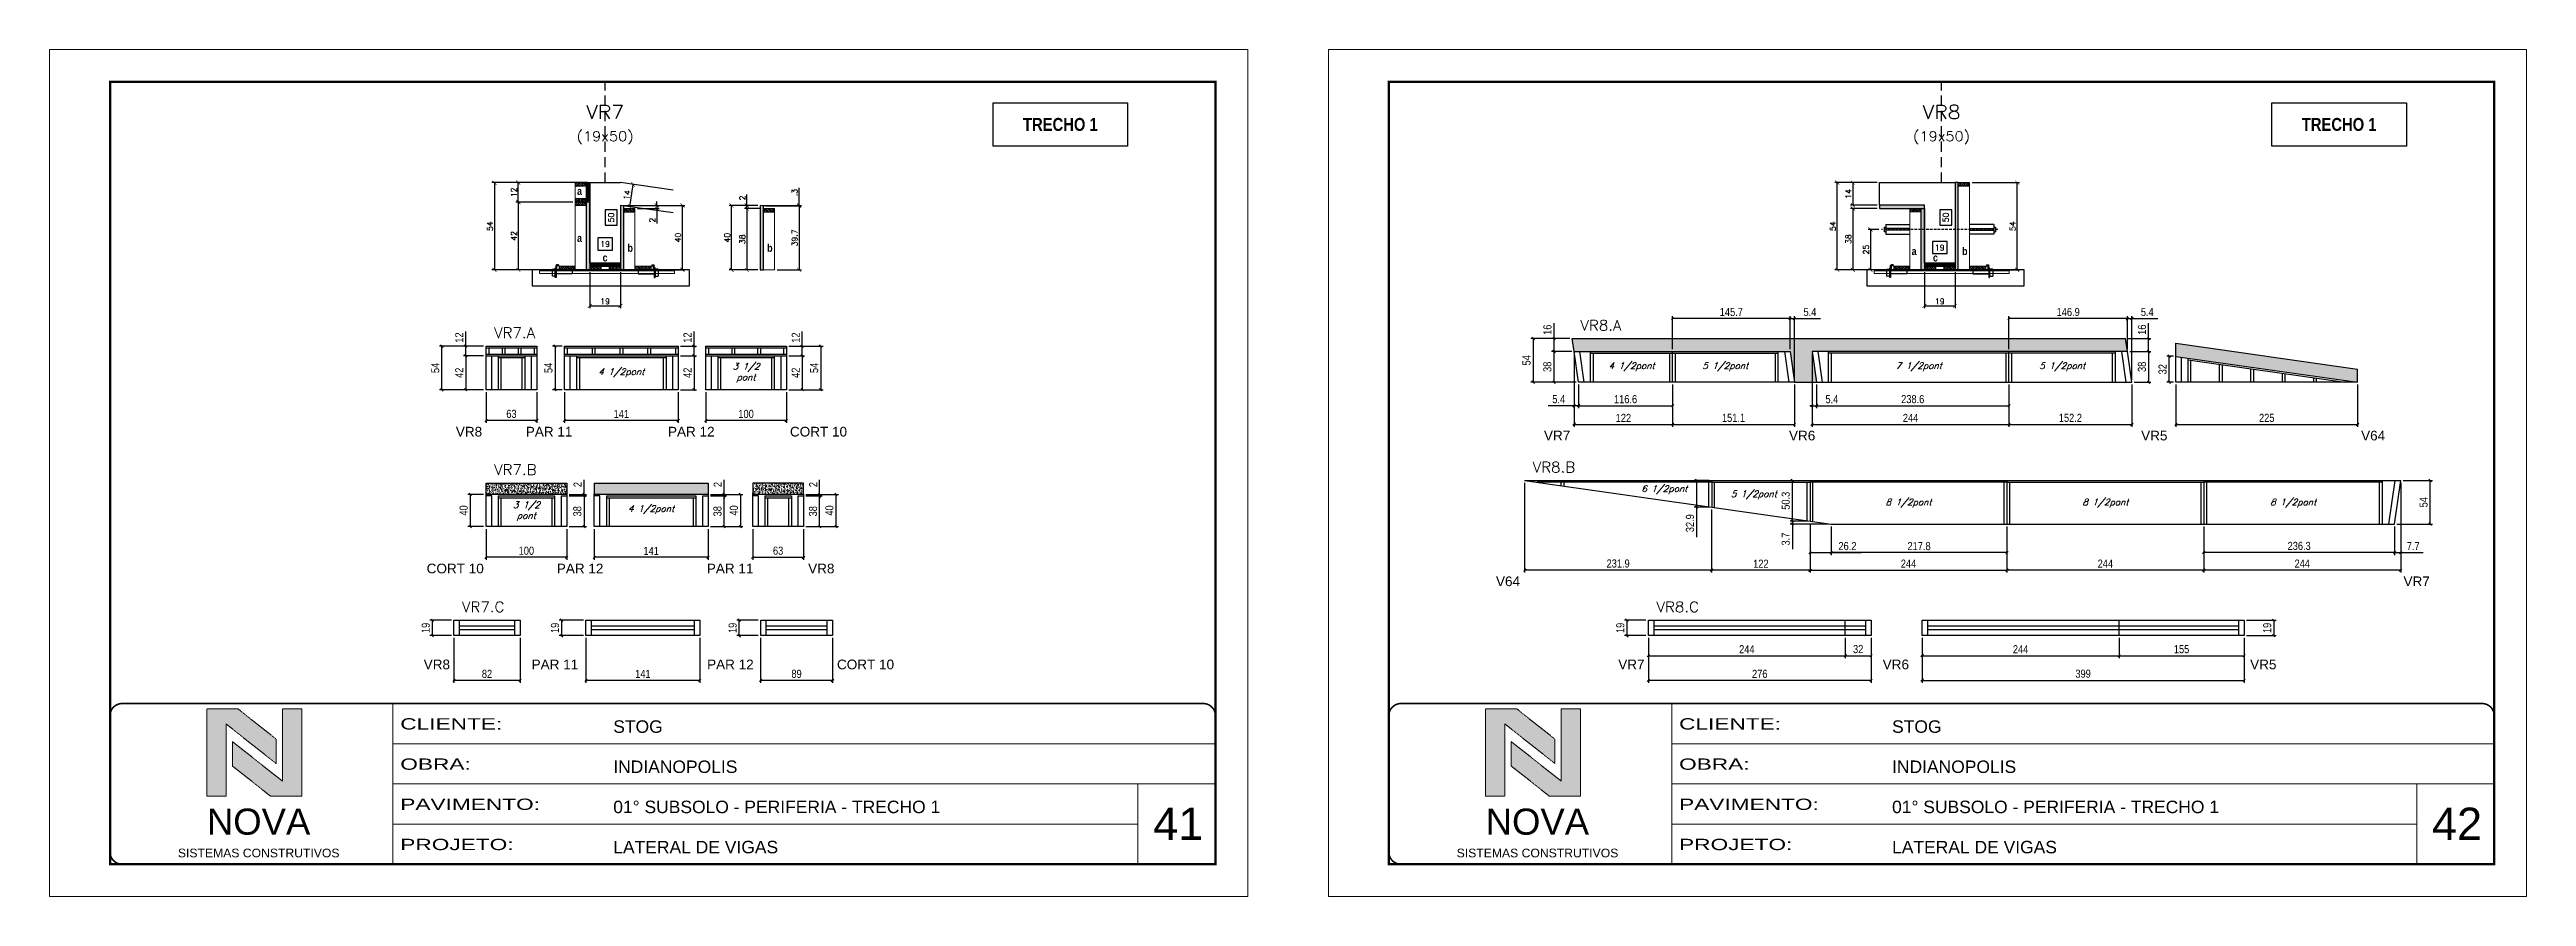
# Model space of a CAD drawing. Extents: x 0 to 6325, y 5574 to 19307.
# Drawn here: x 0 to 3070, y 5574 to 6624 of the extents above; entities that cross this region are included whole.
import ezdxf
from ezdxf.enums import TextEntityAlignment as Align

# ---------------------------------------------------------------- set-up
doc = ezdxf.new("R2010")
doc.units = 0
for name, pattern in [('CONTINUO', [0]), ('DASHED', [0.75, 0.5, -0.25]), ('HIDDEN', [9.525, 6.35, -3.175])]:
    doc.linetypes.add(name, pattern=pattern)
for name, color, linetype in [('1', 1, 'Continuous'), ('5', 5, 'Continuous'), ('barrote', 251, 'Continuous'), ('COTA', 241, 'Continuous'), ('Cota Seção (2x)', 4, 'Continuous'), ('detalhes', 4, 'Continuous'), ('Hachura', 253, 'Continuous'), ('NOMENCLATURA', 7, 'Continuous'), ('Painéis', 200, 'Continuous'), ('presilha', 1, 'Continuous'), ('SARR_2.2x7', 40, 'Continuous'), ('SARR_3.5x7', 81, 'Continuous'), ('TENSOR', 3, 'Continuous'), ('texto', 7, 'Continuous'), ('Texto de Titulo', 7, 'Continuous'), ('Texto Qtd Sarr', 242, 'Continuous')]:
    doc.layers.add(name, color=color, linetype=linetype)
for name, color, linetype, lineweight in [('CARIMBO', 255, 'Continuous', 9), ('CARIMBO-LEGENDA', 75, 'Continuous', 15), ('CONCRETO', 251, 'Continuous', 25), ('Folhas', 255, 'Continuous', 9), ('Madeira', 126, 'Continuous', 18), ('SARRAFO DE PRESSAO', 251, 'DASHED', 9), ('SCO-___-LAJ', 2, 'Continuous', 0), ('Texto Seção', 7, 'Continuous', 15)]:
    doc.layers.add(name, color=color, linetype=linetype, lineweight=lineweight)
doc.styles.add('arial', font='arial.ttf')
doc.styles.add('COTA TECNICA', font='techl___.ttf', dxfattribs={"height": 10})
doc.styles.add('REGUA-120', font='ROMANS.shx', dxfattribs={"height": 15})
doc.styles.add('ROMANC', font='techb___.ttf', dxfattribs={"height": 2.5})
doc.styles.add('Romans', font='romans.shx')
doc.styles.get("Standard").update_dxf_attribs({"font": 'arial.ttf'})
doc.styles.add('TECNICA', font='techb___.ttf', dxfattribs={"height": 10})
doc.styles.add('Tecnologia', font='')
doc.styles.get('Tecnologia').set_extended_font_data('Forgotten Futurist')
doc.dimstyles.new('Cota Seção (2x)', dxfattribs={"dimtxt": 7, "dimasz": 5, "dimexe": 3, "dimexo": 3, "dimgap": 2, "dimtad": 3, "dimdec": 1, "dimlfac": 0.5, "dimzin": 12, "dimdsep": 46, "dimtxsty": 'Romans', "dimblk": 'ARCHTICK', "dimcen": 0, "dimclrd": 4, "dimclre": 4, "dimclrt": 1, "dimadec": 1, "dimazin": 3, "dimtfac": 1, "dimtdec": 1, "dimtmove": 0, "dimatfit": 3, "dimldrblk": 'OBLIQUE', "dimfxl": 1, "dimtolj": 1, "dimtzin": 12, "dimarcsym": 0})
doc.dimstyles.new('Cota Seção interna', dxfattribs={"dimtxt": 7, "dimasz": 6, "dimexe": 0.18, "dimexo": 2, "dimgap": -4, "dimtad": 3, "dimdec": 1, "dimlfac": 0.5, "dimzin": 12, "dimdsep": 46, "dimtxsty": 'Romans', "dimblk": 'ARCHTICK', "dimcen": 0.09, "dimse1": 1, "dimse2": 1, "dimsd1": 1, "dimsd2": 1, "dimclrd": 180, "dimclre": 5, "dimclrt": 1, "dimadec": 0, "dimazin": 3, "dimtfac": 1, "dimtdec": 1, "dimtofl": 0, "dimtmove": 0, "dimatfit": 3, "dimldrblk": 'ARCHTICK', "dimfxl": 1, "dimtolj": 1, "dimtzin": 0, "dimarcsym": 0})
doc.dimstyles.new('PAINEL', dxfattribs={"dimtxt": 10, "dimasz": 3, "dimexe": 3, "dimexo": 3, "dimgap": 3, "dimtad": 1, "dimdec": 1, "dimzin": 12, "dimdsep": 46, "dimtxsty": 'COTA TECNICA', "dimblk1": 'OBLIQUE', "dimblk2": 'OBLIQUE', "dimsah": 1, "dimcen": 0.9, "dimclrd": 4, "dimclre": 4, "dimclrt": 240, "dimadec": 1, "dimazin": 3, "dimtfac": 1, "dimtdec": 1, "dimtmove": 0, "dimatfit": 3, "dimfxl": 1, "dimtolj": 1, "dimtzin": 12, "dimarcsym": 0})
pattern_1 = [(315, (23626.2649, -1878.4068), (1.12253202, 1.12253202), [])]
pattern_2 = [(50, (-3170, 2367.425), (5.46554, -0.4781726), [0.5715, -6.2865]), (355, (-3170, 2367.425), (-1.0573026, 5.7317054), [0.4572, -5.0292175]), (100.45144, (-3169.5445, 2367.385), (4.4082374, 5.2535326), [0.4857, -5.3427073]), (46.1842, (-3170, 2368.949), (8.132371, -1.26127), [0.85725, -9.42975]), (96.63556, (-3169.322, 2368.844), (7.122124, 7.422784), [0.728551, -8.014068]), (351.18415, (-3170, 2368.949), (7.122124, 7.422784), [0.685799, -7.543792]), (21, (-3169.238, 2368.568), (4.5484317, -3.067956), [0.5715, -6.2865]), (326, (-3169.238, 2368.568), (1.854061, 5.525639), [0.4572, -5.0292]), (71.45144, (-3168.859, 2368.3124), (6.4024926, 2.457683), [0.4857, -5.342698]), (37.5, (-3170, 2367.425), (0.0926581, 2.5366512), [0, -4.96824, 0, -5.1054, 0, -5.04825]), (7.5, (-3170, 2367.425), (2.0045899, 3.0054172), [0, -2.91084, 0, -4.85394, 0, -1.92405]), (327.5, (-3171.6993, 2367.425), (4.06771786, -0.1718623), [0, -1.905, 0, -5.9436, 0, -7.8867]), (317.5, (-3172.4613, 2367.425), (4.4438754, 0.7627947), [0, -2.4765, 0, -3.94716, 0, -5.6007])]
pattern_3 = [(315, (25280.4202, -1878.3948), (1.12253202, 1.12253202), [])]

msp = doc.modelspace()

# ---------------------------------------------------------------- texts
at = {"layer": '5', "linetype": 'Continuous'}
for s, p in [('VR8', (503.6, 6144.49)), ('PAR 11', (590.32, 6144.49)), ('PAR 12', (766.54, 6144.49)), ('CORT 10', (917.69, 6144.49)), ('VR7', (1852.26, 6139.66)), ('VR6', (2155.95, 6139.66)), ('VR5', (2592.42, 6139.66)), ('V64', (2865.05, 6139.66)), ('CORT 10', (467.44, 5974.86)), ('PAR 12', (628.74, 5974.86)), ('PAR 11', (814.68, 5974.86)), ('VR8', (940.26, 5974.86)), ('V64', (1792.78, 5958.97)), ('VR7', (2917.61, 5958.97)), ('VR8', (463.76, 5855.91)), ('PAR 11', (597.51, 5855.91)), ('PAR 12', (814.99, 5855.91)), ('CORT 10', (975.99, 5855.91)), ('VR7', (1944.33, 5855.91)), ('VR6', (2272.08, 5855.91)), ('VR5', (2727.52, 5855.91))]:
    msp.add_text(s, height=12, rotation=359.99996, dxfattribs=at).set_placement(p)
at = {"layer": 'CARIMBO', "style": 'arial'}
for s, p in [('41', (1367.86, 5644.39)), ('42', (2952.86, 5644.39))]:
    msp.add_text(s, height=40, dxfattribs=at).set_placement(p)
at = {"layer": 'detalhes', "style": 'TECNICA'}
for s, p in [('a', (653.82, 6444.05)), ('a', (653.82, 6385.8)), ('c', (685.52, 6361.47)), ('b', (716.36, 6373.48)), ('b', (889.46, 6373.48)), ('a', (2307.97, 6369.45)), ('c', (2334.4, 6361.48)), ('b', (2370.51, 6369.44))]:
    msp.add_text(s, height=9.6, dxfattribs=at).set_placement(p)
at = {"layer": 'NOMENCLATURA', "color": 2, "char_height": 16, "attachment_point": 5, "style": 'ROMANC'}
for insert in [(1252.85, 6531.3), (2837.85, 6531.3)]:
    msp.add_mtext('TRECHO 1', dxfattribs=dict(at, insert=insert))
at = {"layer": 'texto', "color": 2, "char_height": 8, "attachment_point": 5, "style": 'Romans'}
for s, insert in [('{\\Q19;\\C256;3 1/2\\Ppont}', (863.32, 6223.46)), ('{\\Q19;\\C256;4 1/2pont}', (1960.88, 6230.89)), ('{\\Q19;\\C256;5 1/2pont}', (2076.93, 6230.89)), ('{\\Q19;\\C256;7 1/2pont}', (2316.81, 6230.89)), ('{\\Q19;\\C256;5 1/2pont}', (2494.53, 6230.89)), ('{\\Q19;\\C256;4 1/2pont}', (708.67, 6223.46)), ('{\\Q19;\\C256;6 1/2pont}', (2001.47, 6078.5)), ('{\\Q19;\\C256;5 1/2pont}', (2112.4, 6072.14)), ('{\\Q19;\\C256;3 1/2\\Ppont}', (591.01, 6051.83)), ('{\\Q19;\\C256;4 1/2pont}', (745.67, 6053.83)), ('{\\Q19;\\C256;8 1/2pont}', (2304.15, 6061.86)), ('{\\Q19;\\C256;8 1/2pont}', (2548.15, 6061.86)), ('{\\Q19;\\C256;8 1/2pont}', (2780.81, 6061.86))]:
    msp.add_mtext(s, dxfattribs=dict(at, insert=insert))
at = {"layer": 'Texto Seção', "style": 'REGUA-120', "width": 1.05}
for s, p in [('VR7.A', (551.01, 6266.46)), ('VR8.A', (1897.4, 6275.89)), ('VR7.B', (551.01, 6096.83)), ('VR8.B', (1838.27, 6099.96)), ('VR7.C', (511.17, 5926.73)), ('VR8.C', (1991.74, 5926.73))]:
    msp.add_text(s, height=13, dxfattribs=at).set_placement(p)

# ---------------------------------------------------------------- blocks, each defined once
blk = doc.blocks.new('A$C64660E27')
at = {"layer": 'COTA', "true_color": 0x1a1a1a}
h = blk.add_hatch(color=250, dxfattribs=at)
h.dxf.hatch_style = 1
h.paths.add_polyline_path([(185.4, -11.6), (142.4, -11.6), (142.4, -131.6), (168.8, -131.6), (168.8, -32.2), (237.7, -86.7), (237.7, -53)])
at = {"layer": 'COTA'}
h = blk.add_hatch(color=20, dxfattribs=at)
h.dxf.hatch_style = 1
h.paths.add_polyline_path([(273, -11.4), (246.6, -11.4), (246.6, -111.1), (177.7, -56.6), (177.7, -90.2), (230, -131.6), (273, -131.6)])
for p, q in [((142.4, -131.6), (142.4, -11.6)), ((142.4, -11.6), (185.4, -11.6)), ((168.8, -32.2), (237.7, -86.7)), ((168.8, -131.6), (168.8, -32.2)), ((185.4, -11.6), (237.7, -53)), ((273, -11.4), (246.6, -11.4)), ((246.6, -111.1), (246.6, -11.4)), ((273, -11.4), (273, -131.6)), ((246.6, -111.1), (177.7, -56.6)), ((177.7, -90.2), (177.7, -56.6)), ((237.7, -86.7), (237.7, -53)), ((230, -131.6), (177.7, -90.2)), ((142.4, -131.6), (168.8, -131.6)), ((273, -131.6), (230, -131.6))]:
    blk.add_line(p, q)
at = {"layer": 'CARIMBO-LEGENDA', "color": 7, "linetype": 'Continuous', "ltscale": 100, "style": 'arial'}
blk.add_text('NOVA', height=36, dxfattribs=at).set_placement((142.4, -184.8))
at = {"layer": 'CARIMBO-LEGENDA', "color": 7, "linetype": 'Continuous', "style": 'arial'}
blk.add_text('SISTEMAS CONSTRUTIVOS', height=12, dxfattribs=at).set_placement((102.5, -216))
blk = doc.blocks.new('9999999999')
at = {"color": 30, "linetype": 'CONTINUO'}
for p, q in [((98564.6, 34230.2), (98564.6, 34429.4)), ((98564.6, 34379.6), (99584, 34379.6)), ((98564.6, 34329.8), (99488, 34329.8)), ((99584, 34329.8), (99488, 34329.8)), ((99488, 34329.8), (99488, 34230.2)), ((98564.6, 34280), (99488, 34280))]:
    blk.add_line(p, q, dxfattribs=at)
at = {"color": 30, "linetype": 'CONTINUO', "const_width": 2}
blk.add_lwpolyline([(99584, 34230.2), (99584, 34414.4, 0.414214), (99569, 34429.4), (98229, 34429.4, 0.414214), (98214, 34414.4), (98214, 34245.2, 0.414214), (98229, 34230.2), (99584, 34230.2)], format="xyb", dxfattribs=at)
at = {"layer": 'Folhas'}
blk.add_lwpolyline([(98139, 34190.2), (99624, 34190.2), (99624, 35240.2), (98139, 35240.2)], close=True, dxfattribs=at)
at = {"layer": 'Folhas', "color": 30, "const_width": 3}
blk.add_lwpolyline([(98214, 34230.2), (99584, 34230.2), (99584, 35200.2), (98214, 35200.2)], close=True, dxfattribs=at)
at = {"xscale": 0.9, "yscale": 0.9, "zscale": 0.9}
blk.add_blockref('A$C64660E27', (98205.8, 34433.1), dxfattribs=at)
at = {"color": 7, "linetype": 'Continuous', "ltscale": 5, "style": 'arial'}
for s, height, p in [('STOG', 15.48, (98837.7, 34393.1)), ('INDIANOPOLIS', 15.483, (98837.7, 34343.3)), ('01° SUBSOLO - PERIFERIA - TRECHO 1', 15.483, (98837.7, 34293.5)), ('LATERAL DE VIGAS', 15.483, (98837.7, 34243.7))]:
    blk.add_text(s, height=height, dxfattribs=at).set_placement(p)
at = {"layer": 'Folhas', "color": 7, "style": 'Tecnologia', "width": 1.5}
for s, p in [('CLIENTE:', (98573.7, 34397.2)), ('OBRA:', (98573.7, 34347.3)), ('PAVIMENTO:', (98573.7, 34297.5)), ('PROJETO:', (98573.7, 34247.7))]:
    blk.add_text(s, height=14, dxfattribs=at).set_placement(p)
blk = doc.blocks.new('*D3556')
at = {"layer": 'Cota Seção (2x)', "color": 180, "lineweight": -2, "transparency": 16777216}
for p, q in [((703.6, 6425.7), (688.6, 6425.7)), ((688.6, 6425.7), (688.6, 6406.4)), ((703.6, 6406.4), (703.6, 6425.7)), ((688.6, 6406.4), (703.6, 6406.4))]:
    blk.add_line(p, q, dxfattribs=at)
at = {"layer": 'Defpoints', "color": 0, "transparency": 16777216}
for p in [(707.6, 6459.2), (707.6, 6459.2), (707.6, 6359.2)]:
    blk.add_point(p, dxfattribs=at)
at = {"layer": 'Cota Seção (2x)', "color": 1, "transparency": 16777216, "insert": (696.1, 6416), "char_height": 7, "attachment_point": 5, "rotation": 90, "style": 'Romans'}
blk.add_mtext('\\A1;50', dxfattribs=at)
blk = doc.blocks.new('_ArchTick')
at = {"color": 0, "linetype": 'ByBlock', "const_width": 0.15}
blk.add_lwpolyline([(-0.5, -0.5), (0.5, 0.5)], dxfattribs=at)
blk = doc.blocks.new('*D3557')
at = {"layer": 'Cota Seção (2x)', "color": 180, "lineweight": -2, "transparency": 16777216}
for p, q in [((697.6, 6390.6), (679.6, 6390.6)), ((679.6, 6390.6), (679.6, 6375.6)), ((697.6, 6375.6), (697.6, 6390.6)), ((679.6, 6375.6), (697.6, 6375.6))]:
    blk.add_line(p, q, dxfattribs=at)
at = {"layer": 'Defpoints', "color": 0, "transparency": 16777216}
for p in [(669.6, 6371.6), (707.6, 6371.6), (707.6, 6371.6)]:
    blk.add_point(p, dxfattribs=at)
at = {"layer": 'Cota Seção (2x)', "color": 1, "transparency": 16777216, "insert": (688.6, 6383.1), "char_height": 7, "attachment_point": 5, "style": 'Romans'}
blk.add_mtext('\\A1;19', dxfattribs=at)
blk = doc.blocks.new('*D3558')
at = {"layer": 'COTA', "color": 4, "lineweight": -2, "transparency": 16777216}
for p, q in [((669.6, 6348.2), (669.6, 6303.5)), ((707.6, 6348.2), (707.6, 6303.5)), ((669.6, 6306.5), (707.6, 6306.5))]:
    blk.add_line(p, q, dxfattribs=at)
at = {"layer": 'Defpoints', "color": 0, "transparency": 16777216}
for p in [(669.6, 6351.2), (707.6, 6351.2), (707.6, 6306.5)]:
    blk.add_point(p, dxfattribs=at)
at = {"layer": 'COTA', "color": 4, "lineweight": -2, "transparency": 16777216, "xscale": 5, "yscale": 5, "zscale": 5, "rotation": 180}
blk.add_blockref('_ArchTick', (669.6, 6306.5), dxfattribs=at)
at = {"layer": 'COTA', "color": 4, "lineweight": -2, "transparency": 16777216, "xscale": 5, "yscale": 5, "zscale": 5}
blk.add_blockref('_ArchTick', (707.6, 6306.5), dxfattribs=at)
at = {"layer": 'COTA', "color": 1, "transparency": 16777216, "insert": (688.6, 6312), "char_height": 7, "attachment_point": 5, "style": 'Romans'}
blk.add_mtext('\\A1;19', dxfattribs=at)
blk = doc.blocks.new('_Oblique')
at = {"layer": '1', "color": 0, "lineweight": -2}
blk.add_line((-0.5, -0.5), (0.5, 0.5), dxfattribs=at)
blk = doc.blocks.new('*D3559')
at = {"layer": 'COTA', "color": 4, "lineweight": -2, "transparency": 16777216}
for p, q in [((710.6, 6431), (787.5, 6431)), ((784.5, 6351.2), (784.5, 6431)), ((744.2, 6351.2), (787.5, 6351.2))]:
    blk.add_line(p, q, dxfattribs=at)
at = {"layer": 'Defpoints', "color": 0, "transparency": 16777216}
for p in [(707.6, 6431), (784.5, 6431), (741.2, 6351.2)]:
    blk.add_point(p, dxfattribs=at)
at = {"layer": 'COTA', "color": 4, "lineweight": -2, "transparency": 16777216, "xscale": 5, "yscale": 5, "zscale": 5}
for p, rotation in [((784.5, 6431), 90), ((784.5, 6351.2), 270)]:
    blk.add_blockref('_ArchTick', p, dxfattribs=dict(at, rotation=rotation))
at = {"layer": 'COTA', "color": 1, "transparency": 16777216, "insert": (779, 6391.1), "char_height": 7, "attachment_point": 5, "rotation": 90, "style": 'Romans'}
blk.add_mtext('\\A1;40', dxfattribs=at)
blk = doc.blocks.new('*D3560')
at = {"layer": 'COTA', "color": 4, "lineweight": -2, "transparency": 16777216}
for p, q in [((648.6, 6435.2), (578, 6435.2)), ((581, 6435.2), (581, 6351.2)), ((633, 6351.2), (578, 6351.2))]:
    blk.add_line(p, q, dxfattribs=at)
at = {"layer": 'Defpoints', "color": 0, "transparency": 16777216}
for p in [(651.6, 6435.2), (581, 6351.2), (636, 6351.2)]:
    blk.add_point(p, dxfattribs=at)
at = {"layer": 'COTA', "color": 4, "lineweight": -2, "transparency": 16777216, "xscale": 5, "yscale": 5, "zscale": 5}
for p, rotation in [((581, 6435.2), 90), ((581, 6351.2), 270)]:
    blk.add_blockref('_ArchTick', p, dxfattribs=dict(at, rotation=rotation))
at = {"layer": 'COTA', "color": 1, "transparency": 16777216, "insert": (575.5, 6393.2), "char_height": 7, "attachment_point": 5, "rotation": 90, "style": 'Romans'}
blk.add_mtext('\\A1;42', dxfattribs=at)
blk = doc.blocks.new('PRESILHA METÁLICA 1')
at = {"layer": 'presilha'}
for p, q in [((0, 13), (6, 13)), ((0, 13), (0, 0)), ((6, 0), (0, 0)), ((6, 15.5), (7.5, 15.5)), ((6, -2.5), (6, 15.5)), ((6, 13), (6, 0)), ((7.5, 10.6), (7.5, 19.9)), ((7.5, 15.5), (7.5, -2.5)), ((37.5, 4.1), (7.5, 4.1)), ((12, 21), (8.6, 21)), ((9, 11.6), (9, 18.9)), ((12, 19.5), (9.6, 19.5)), ((37.5, 11), (9.6, 11)), ((12, 21), (12, 19.5)), ((37.5, 11), (37.5, 4.1)), ((7.5, -2.5), (6, -2.5))]:
    blk.add_line(p, q, dxfattribs=at)
for centre, radius, start, end in [((8.6, 19.9), 1.14, 90, 180), ((9.6, 18.9), 0.57, 90, 180), ((9.6, 11.6), 0.57, 180, 270)]:
    blk.add_arc(centre, radius, start, end, dxfattribs=at)
blk = doc.blocks.new('*D3561')
at = {"layer": 'COTA', "color": 4, "lineweight": -2, "transparency": 16777216}
for p, q in [((710.6, 6431), (755.7, 6431)), ((728.6, 6427), (755.7, 6427)), ((752.7, 6431), (752.7, 6436)), ((752.7, 6431), (752.7, 6427)), ((752.7, 6427), (752.7, 6408.4))]:
    blk.add_line(p, q, dxfattribs=at)
at = {"layer": 'Defpoints', "color": 0, "transparency": 16777216}
for p in [(707.6, 6431), (725.6, 6427), (752.7, 6427)]:
    blk.add_point(p, dxfattribs=at)
at = {"layer": 'COTA', "color": 4, "lineweight": -2, "transparency": 16777216, "xscale": 5, "yscale": 5, "zscale": 5}
for p, rotation in [((752.7, 6431), 270), ((752.7, 6427), 90)]:
    blk.add_blockref('_ArchTick', p, dxfattribs=dict(at, rotation=rotation))
at = {"layer": 'COTA', "color": 1, "transparency": 16777216, "insert": (747.2, 6412.7), "char_height": 7, "attachment_point": 5, "rotation": 90, "style": 'Romans'}
blk.add_mtext('\\A1;2', dxfattribs=at)
blk = doc.blocks.new('*D3549')
at = {"layer": 'COTA', "color": 4, "lineweight": -2, "transparency": 16777216}
for p, q in [((601.4, 6459.2), (578, 6459.2)), ((581, 6435.2), (581, 6459.2)), ((648.6, 6435.2), (578, 6435.2))]:
    blk.add_line(p, q, dxfattribs=at)
at = {"layer": 'Defpoints', "color": 0, "transparency": 16777216}
for p in [(581, 6459.2), (604.4, 6459.2), (651.6, 6435.2)]:
    blk.add_point(p, dxfattribs=at)
at = {"layer": 'COTA', "color": 4, "lineweight": -2, "transparency": 16777216, "xscale": 5, "yscale": 5, "zscale": 5}
for p, rotation in [((581, 6459.2), 90), ((581, 6435.2), 270)]:
    blk.add_blockref('_ArchTick', p, dxfattribs=dict(at, rotation=rotation))
at = {"layer": 'COTA', "color": 1, "transparency": 16777216, "insert": (575.5, 6447.2), "char_height": 7, "attachment_point": 5, "rotation": 90, "style": 'Romans'}
blk.add_mtext('\\A1;12', dxfattribs=at)
blk = doc.blocks.new('titulo1')
at = {"layer": 'Defpoints', "color": 252, "linetype": 'HIDDEN', "ltscale": 2}
blk.add_line((0, 0), (0, 125), dxfattribs=at)
at = {"layer": 'Defpoints', "style": 'Romans', "oblique": 15}
blk.add_attdef('FOLHA', text='', height=10, dxfattribs=at).set_placement((0, 15.6), align=Align.MIDDLE_CENTER)
at = {"layer": 'Texto Qtd Sarr', "color": 3, "style": 'Romans', "oblique": 15}
for tag, height, p in [('TITULO', 17, (0, 71.4)), ('SEÇÃO', 12, (0, 41.5))]:
    blk.add_attdef(tag, text='', height=height, dxfattribs=at).set_placement(p, align=Align.MIDDLE_CENTER)
blk = doc.blocks.new('*D3550')
at = {"layer": 'COTA', "color": 4, "lineweight": -2, "transparency": 16777216}
for p, q in [((877.7, 6431), (842.4, 6431)), ((845.4, 6351), (845.4, 6431)), ((877.7, 6351), (842.4, 6351))]:
    blk.add_line(p, q, dxfattribs=at)
at = {"layer": 'Defpoints', "color": 0, "transparency": 16777216}
for p in [(845.4, 6431), (880.7, 6431), (880.7, 6351)]:
    blk.add_point(p, dxfattribs=at)
at = {"layer": 'COTA', "color": 4, "lineweight": -2, "transparency": 16777216, "xscale": 5, "yscale": 5, "zscale": 5}
for p, rotation in [((845.4, 6431), 90), ((845.4, 6351), 270)]:
    blk.add_blockref('_ArchTick', p, dxfattribs=dict(at, rotation=rotation))
at = {"layer": 'COTA', "color": 1, "transparency": 16777216, "insert": (839.9, 6391), "char_height": 7, "attachment_point": 5, "rotation": 90, "style": 'Romans'}
blk.add_mtext('\\A1;40', dxfattribs=at)
blk = doc.blocks.new('*D3551')
at = {"layer": 'COTA', "color": 4, "lineweight": -2, "transparency": 16777216}
for p, q in [((929, 6431), (929, 6452.6)), ((883.7, 6431), (932, 6431)), ((887.7, 6430.4), (932, 6430.4)), ((929, 6430.4), (929, 6431)), ((929, 6430.4), (929, 6425.4))]:
    blk.add_line(p, q, dxfattribs=at)
at = {"layer": 'Defpoints', "color": 0, "transparency": 16777216}
for p in [(880.7, 6431), (884.7, 6430.4), (929, 6431)]:
    blk.add_point(p, dxfattribs=at)
at = {"layer": 'COTA', "color": 4, "lineweight": -2, "transparency": 16777216, "xscale": 5, "yscale": 5, "zscale": 5}
for p, rotation in [((929, 6431), 270), ((929, 6430.4), 90)]:
    blk.add_blockref('_ArchTick', p, dxfattribs=dict(at, rotation=rotation))
at = {"layer": 'COTA', "color": 1, "transparency": 16777216, "insert": (923.5, 6446.8), "char_height": 7, "attachment_point": 5, "rotation": 90, "style": 'Romans'}
blk.add_mtext('\\A1;.3', dxfattribs=at)
blk = doc.blocks.new('*D3552')
at = {"layer": 'COTA', "color": 4, "lineweight": -2, "transparency": 16777216}
for p, q in [((887.7, 6430.4), (932, 6430.4)), ((929, 6430.4), (929, 6351)), ((901.7, 6351), (932, 6351))]:
    blk.add_line(p, q, dxfattribs=at)
at = {"layer": 'Defpoints', "color": 0, "transparency": 16777216}
for p in [(884.7, 6430.4), (898.7, 6351), (929, 6351)]:
    blk.add_point(p, dxfattribs=at)
at = {"layer": 'COTA', "color": 4, "lineweight": -2, "transparency": 16777216, "xscale": 5, "yscale": 5, "zscale": 5}
for p, rotation in [((929, 6430.4), 90), ((929, 6351), 270)]:
    blk.add_blockref('_ArchTick', p, dxfattribs=dict(at, rotation=rotation))
at = {"layer": 'COTA', "color": 1, "transparency": 16777216, "insert": (923.5, 6390.7), "char_height": 7, "attachment_point": 5, "rotation": 90, "style": 'Romans'}
blk.add_mtext('\\A1;39.7', dxfattribs=at)
blk = doc.blocks.new('*D3553')
at = {"layer": 'COTA', "color": 4, "lineweight": -2, "transparency": 16777216}
for p, q in [((877.7, 6431), (861.2, 6431)), ((881.7, 6427), (861.2, 6427)), ((864.2, 6431), (864.2, 6444.6)), ((864.2, 6427), (864.2, 6431))]:
    blk.add_line(p, q, dxfattribs=at)
at = {"layer": 'Defpoints', "color": 0, "transparency": 16777216}
for p in [(864.2, 6431), (880.7, 6431), (884.7, 6427)]:
    blk.add_point(p, dxfattribs=at)
at = {"layer": 'COTA', "color": 4, "lineweight": -2, "transparency": 16777216, "xscale": 5, "yscale": 5, "zscale": 5}
for p, rotation in [((864.2, 6431), 90), ((864.2, 6427), 270)]:
    blk.add_blockref('_ArchTick', p, dxfattribs=dict(at, rotation=rotation))
at = {"layer": 'COTA', "color": 1, "transparency": 16777216, "insert": (858.7, 6440.3), "char_height": 7, "attachment_point": 5, "rotation": 90, "style": 'Romans'}
blk.add_mtext('\\A1;2', dxfattribs=at)
blk = doc.blocks.new('*D3554')
at = {"layer": 'COTA', "color": 4, "lineweight": -2, "transparency": 16777216}
for p, q in [((881.7, 6427), (861.2, 6427)), ((864.2, 6427), (864.2, 6351)), ((877.7, 6351), (861.2, 6351))]:
    blk.add_line(p, q, dxfattribs=at)
at = {"layer": 'Defpoints', "color": 0, "transparency": 16777216}
for p in [(884.7, 6427), (864.2, 6351), (880.7, 6351)]:
    blk.add_point(p, dxfattribs=at)
at = {"layer": 'COTA', "color": 4, "lineweight": -2, "transparency": 16777216, "xscale": 5, "yscale": 5, "zscale": 5}
for p, rotation in [((864.2, 6427), 90), ((864.2, 6351), 270)]:
    blk.add_blockref('_ArchTick', p, dxfattribs=dict(at, rotation=rotation))
at = {"layer": 'COTA', "color": 1, "transparency": 16777216, "insert": (858.7, 6389), "char_height": 7, "attachment_point": 5, "rotation": 90, "style": 'Romans'}
blk.add_mtext('\\A1;38', dxfattribs=at)
blk = doc.blocks.new('*D4644')
at = {"layer": 'COTA', "color": 4, "lineweight": -2, "transparency": 16777216}
blk.add_line((719.3, 6429.3), (723.2, 6457), dxfattribs=at)
at = {"layer": 'Defpoints', "color": 0, "transparency": 16777216}
for p in [(723.2, 6457), (723.2, 6457), (719.3, 6429.3)]:
    blk.add_point(p, dxfattribs=at)
at = {"layer": 'COTA', "color": 4, "lineweight": -2, "transparency": 16777216, "xscale": 5, "yscale": 5, "zscale": 5}
for p, rotation in [((723.2, 6457), 81.91373526507375), ((719.3, 6429.3), 261.9137352650737)]:
    blk.add_blockref('_ArchTick', p, dxfattribs=dict(at, rotation=rotation))
at = {"layer": 'COTA', "color": 1, "transparency": 16777216, "insert": (715.8, 6443.9), "char_height": 7, "attachment_point": 5, "rotation": 81.9137, "style": 'Romans'}
blk.add_mtext('\\A1;14', dxfattribs=at)
blk = doc.blocks.new('*D4640')
at = {"layer": 'COTA', "color": 4, "lineweight": -2, "transparency": 16777216}
for p, q in [((538, 6244.5), (512.9, 6244.5)), ((515.9, 6244.5), (515.9, 6202.5)), ((538, 6202.5), (512.9, 6202.5))]:
    blk.add_line(p, q, dxfattribs=at)
at = {"layer": 'Defpoints', "color": 0, "transparency": 16777216}
for p in [(541, 6244.5), (515.9, 6202.5), (541, 6202.5)]:
    blk.add_point(p, dxfattribs=at)
at = {"layer": 'COTA', "color": 4, "lineweight": -2, "transparency": 16777216, "xscale": 3, "yscale": 3, "zscale": 3}
for p, rotation in [((515.9, 6244.5), 90), ((515.9, 6202.5), 270)]:
    blk.add_blockref('_Oblique', p, dxfattribs=dict(at, rotation=rotation))
at = {"layer": 'COTA', "color": 240, "transparency": 16777216, "insert": (507.8, 6223.5), "char_height": 10, "attachment_point": 5, "rotation": 90, "style": 'COTA TECNICA'}
blk.add_mtext('\\A1;42', dxfattribs=at)
blk = doc.blocks.new('*D4641')
at = {"layer": 'COTA', "color": 4, "lineweight": -2, "transparency": 16777216}
for p, q in [((515.9, 6256.5), (515.9, 6274.8)), ((538, 6256.5), (512.9, 6256.5)), ((538, 6244.5), (512.9, 6244.5)), ((515.9, 6244.5), (515.9, 6256.5))]:
    blk.add_line(p, q, dxfattribs=at)
at = {"layer": 'Defpoints', "color": 0, "transparency": 16777216}
for p in [(515.9, 6256.5), (541, 6256.5), (541, 6244.5)]:
    blk.add_point(p, dxfattribs=at)
at = {"layer": 'COTA', "color": 4, "lineweight": -2, "transparency": 16777216, "xscale": 3, "yscale": 3, "zscale": 3}
for p, rotation in [((515.9, 6256.5), 90), ((515.9, 6244.5), 270)]:
    blk.add_blockref('_Oblique', p, dxfattribs=dict(at, rotation=rotation))
at = {"layer": 'COTA', "color": 240, "transparency": 16777216, "insert": (507.9, 6267.1), "char_height": 10, "attachment_point": 5, "rotation": 90, "style": 'COTA TECNICA'}
blk.add_mtext('\\A1;12', dxfattribs=at)
blk = doc.blocks.new('*D3548')
at = {"layer": 'COTA', "color": 4, "lineweight": -2, "transparency": 16777216}
for p, q in [((538, 6256.5), (483.2, 6256.5)), ((486.2, 6202.5), (486.2, 6256.5)), ((538, 6202.5), (483.2, 6202.5))]:
    blk.add_line(p, q, dxfattribs=at)
at = {"layer": 'Defpoints', "color": 0, "transparency": 16777216}
for p in [(486.2, 6256.5), (541, 6256.5), (541, 6202.5)]:
    blk.add_point(p, dxfattribs=at)
at = {"layer": 'COTA', "color": 4, "lineweight": -2, "transparency": 16777216, "xscale": 3, "yscale": 3, "zscale": 3}
for p, rotation in [((486.2, 6256.5), 90), ((486.2, 6202.5), 270)]:
    blk.add_blockref('_Oblique', p, dxfattribs=dict(at, rotation=rotation))
at = {"layer": 'COTA', "color": 240, "transparency": 16777216, "insert": (478.1, 6229.5), "char_height": 10, "attachment_point": 5, "rotation": 90, "style": 'COTA TECNICA'}
blk.add_mtext('\\A1;54', dxfattribs=at)
blk = doc.blocks.new('*D4642')
at = {"layer": 'COTA', "color": 4, "lineweight": -2, "transparency": 16777216}
for p, q in [((541, 6199.5), (541, 6161.3)), ((604, 6199.5), (604, 6161.3)), ((604, 6164.3), (541, 6164.3))]:
    blk.add_line(p, q, dxfattribs=at)
at = {"layer": 'Defpoints', "color": 0, "transparency": 16777216}
for p in [(541, 6202.5), (604, 6202.5), (541, 6164.3)]:
    blk.add_point(p, dxfattribs=at)
at = {"layer": 'COTA', "color": 4, "lineweight": -2, "transparency": 16777216, "xscale": 3, "yscale": 3, "zscale": 3, "rotation": 180}
blk.add_blockref('_Oblique', (541, 6164.3), dxfattribs=at)
at = {"layer": 'COTA', "color": 4, "lineweight": -2, "transparency": 16777216, "xscale": 3, "yscale": 3, "zscale": 3}
blk.add_blockref('_Oblique', (604, 6164.3), dxfattribs=at)
at = {"layer": 'COTA', "color": 240, "transparency": 16777216, "insert": (572.5, 6172.5), "char_height": 10, "attachment_point": 5, "style": 'COTA TECNICA'}
blk.add_mtext('\\A1;63', dxfattribs=at)
blk = doc.blocks.new('*D4643')
at = {"layer": 'COTA', "color": 4, "lineweight": -2, "transparency": 16777216}
for p, q in [((666.6, 6459.2), (548.4, 6459.2)), ((551.4, 6459.2), (551.4, 6351.2)), ((595.2, 6351.2), (548.4, 6351.2))]:
    blk.add_line(p, q, dxfattribs=at)
at = {"layer": 'Defpoints', "color": 0, "transparency": 16777216}
for p in [(669.6, 6459.2), (551.4, 6351.2), (598.2, 6351.2)]:
    blk.add_point(p, dxfattribs=at)
at = {"layer": 'COTA', "color": 4, "lineweight": -2, "transparency": 16777216, "xscale": 5, "yscale": 5, "zscale": 5}
for p, rotation in [((551.4, 6459.2), 90), ((551.4, 6351.2), 270)]:
    blk.add_blockref('_ArchTick', p, dxfattribs=dict(at, rotation=rotation))
at = {"layer": 'COTA', "color": 1, "transparency": 16777216, "insert": (545.9, 6405.2), "char_height": 7, "attachment_point": 5, "rotation": 90, "style": 'Romans'}
blk.add_mtext('\\A1;54', dxfattribs=at)
blk = doc.blocks.new('*D4637')
at = {"layer": 'COTA', "color": 4, "lineweight": -2, "transparency": 16777216}
for p, q in [((638.2, 6199.5), (638.2, 6161.3)), ((779.2, 6199.5), (779.2, 6161.3)), ((779.2, 6164.3), (638.2, 6164.3))]:
    blk.add_line(p, q, dxfattribs=at)
at = {"layer": 'Defpoints', "color": 0, "transparency": 16777216}
for p in [(638.2, 6202.5), (779.2, 6202.5), (638.2, 6164.3)]:
    blk.add_point(p, dxfattribs=at)
at = {"layer": 'COTA', "color": 4, "lineweight": -2, "transparency": 16777216, "xscale": 3, "yscale": 3, "zscale": 3, "rotation": 180}
blk.add_blockref('_Oblique', (638.2, 6164.3), dxfattribs=at)
at = {"layer": 'COTA', "color": 4, "lineweight": -2, "transparency": 16777216, "xscale": 3, "yscale": 3, "zscale": 3}
blk.add_blockref('_Oblique', (779.2, 6164.3), dxfattribs=at)
at = {"layer": 'COTA', "color": 240, "transparency": 16777216, "insert": (708.7, 6172.4), "char_height": 10, "attachment_point": 5, "style": 'COTA TECNICA'}
blk.add_mtext('\\A1;141', dxfattribs=at)
blk = doc.blocks.new('*D4638')
at = {"layer": 'COTA', "color": 4, "lineweight": -2, "transparency": 16777216}
for p, q in [((813.3, 6199.5), (813.3, 6161.3)), ((913.3, 6199.5), (913.3, 6161.3)), ((913.3, 6164.3), (813.3, 6164.3))]:
    blk.add_line(p, q, dxfattribs=at)
at = {"layer": 'Defpoints', "color": 0, "transparency": 16777216}
for p in [(813.3, 6202.5), (913.3, 6202.5), (813.3, 6164.3)]:
    blk.add_point(p, dxfattribs=at)
at = {"layer": 'COTA', "color": 4, "lineweight": -2, "transparency": 16777216, "xscale": 3, "yscale": 3, "zscale": 3, "rotation": 180}
blk.add_blockref('_Oblique', (813.3, 6164.3), dxfattribs=at)
at = {"layer": 'COTA', "color": 4, "lineweight": -2, "transparency": 16777216, "xscale": 3, "yscale": 3, "zscale": 3}
blk.add_blockref('_Oblique', (913.3, 6164.3), dxfattribs=at)
at = {"layer": 'COTA', "color": 240, "transparency": 16777216, "insert": (863.3, 6172.4), "char_height": 10, "attachment_point": 5, "style": 'COTA TECNICA'}
blk.add_mtext('\\A1;100', dxfattribs=at)
blk = doc.blocks.new('*D3544')
at = {"layer": 'COTA', "color": 4, "lineweight": -2, "transparency": 16777216}
for p, q in [((782.2, 6244.5), (801.8, 6244.5)), ((798.8, 6244.5), (798.8, 6202.5)), ((782.2, 6202.5), (801.8, 6202.5))]:
    blk.add_line(p, q, dxfattribs=at)
at = {"layer": 'Defpoints', "color": 0, "transparency": 16777216}
for p in [(779.2, 6244.5), (779.2, 6202.5), (798.8, 6202.5)]:
    blk.add_point(p, dxfattribs=at)
at = {"layer": 'COTA', "color": 4, "lineweight": -2, "transparency": 16777216, "xscale": 3, "yscale": 3, "zscale": 3}
for p, rotation in [((798.8, 6244.5), 90), ((798.8, 6202.5), 270)]:
    blk.add_blockref('_Oblique', p, dxfattribs=dict(at, rotation=rotation))
at = {"layer": 'COTA', "color": 240, "transparency": 16777216, "insert": (790.7, 6223.5), "char_height": 10, "attachment_point": 5, "rotation": 90, "style": 'COTA TECNICA'}
blk.add_mtext('\\A1;42', dxfattribs=at)
blk = doc.blocks.new('*D3545')
at = {"layer": 'COTA', "color": 4, "lineweight": -2, "transparency": 16777216}
for p, q in [((798.8, 6256.5), (798.8, 6274.8)), ((782.2, 6256.5), (801.8, 6256.5)), ((782.2, 6244.5), (801.8, 6244.5)), ((798.8, 6244.5), (798.8, 6256.5))]:
    blk.add_line(p, q, dxfattribs=at)
at = {"layer": 'Defpoints', "color": 0, "transparency": 16777216}
for p in [(779.2, 6256.5), (779.2, 6244.5), (798.8, 6256.5)]:
    blk.add_point(p, dxfattribs=at)
at = {"layer": 'COTA', "color": 4, "lineweight": -2, "transparency": 16777216, "xscale": 3, "yscale": 3, "zscale": 3}
for p, rotation in [((798.8, 6256.5), 90), ((798.8, 6244.5), 270)]:
    blk.add_blockref('_Oblique', p, dxfattribs=dict(at, rotation=rotation))
at = {"layer": 'COTA', "color": 240, "transparency": 16777216, "insert": (790.7, 6267.1), "char_height": 10, "attachment_point": 5, "rotation": 90, "style": 'COTA TECNICA'}
blk.add_mtext('\\A1;12', dxfattribs=at)
blk = doc.blocks.new('*D3546')
at = {"layer": 'COTA', "color": 4, "lineweight": -2, "transparency": 16777216}
for p, q in [((916.3, 6244.5), (935.9, 6244.5)), ((932.9, 6244.5), (932.9, 6202.5)), ((916.3, 6202.5), (935.9, 6202.5))]:
    blk.add_line(p, q, dxfattribs=at)
at = {"layer": 'Defpoints', "color": 0, "transparency": 16777216}
for p in [(913.3, 6244.5), (913.3, 6202.5), (932.9, 6202.5)]:
    blk.add_point(p, dxfattribs=at)
at = {"layer": 'COTA', "color": 4, "lineweight": -2, "transparency": 16777216, "xscale": 3, "yscale": 3, "zscale": 3}
for p, rotation in [((932.9, 6244.5), 90), ((932.9, 6202.5), 270)]:
    blk.add_blockref('_Oblique', p, dxfattribs=dict(at, rotation=rotation))
at = {"layer": 'COTA', "color": 240, "transparency": 16777216, "insert": (924.8, 6223.5), "char_height": 10, "attachment_point": 5, "rotation": 90, "style": 'COTA TECNICA'}
blk.add_mtext('\\A1;42', dxfattribs=at)
blk = doc.blocks.new('*D3547')
at = {"layer": 'COTA', "color": 4, "lineweight": -2, "transparency": 16777216}
for p, q in [((932.9, 6256.5), (932.9, 6274.8)), ((916.3, 6256.5), (935.9, 6256.5)), ((916.3, 6244.5), (935.9, 6244.5)), ((932.9, 6244.5), (932.9, 6256.5))]:
    blk.add_line(p, q, dxfattribs=at)
at = {"layer": 'Defpoints', "color": 0, "transparency": 16777216}
for p in [(913.3, 6256.5), (913.3, 6244.5), (932.9, 6256.5)]:
    blk.add_point(p, dxfattribs=at)
at = {"layer": 'COTA', "color": 4, "lineweight": -2, "transparency": 16777216, "xscale": 3, "yscale": 3, "zscale": 3}
for p, rotation in [((932.9, 6256.5), 90), ((932.9, 6244.5), 270)]:
    blk.add_blockref('_Oblique', p, dxfattribs=dict(at, rotation=rotation))
at = {"layer": 'COTA', "color": 240, "transparency": 16777216, "insert": (924.9, 6267.1), "char_height": 10, "attachment_point": 5, "rotation": 90, "style": 'COTA TECNICA'}
blk.add_mtext('\\A1;12', dxfattribs=at)
blk = doc.blocks.new('*D4639')
at = {"layer": 'COTA', "color": 4, "lineweight": -2, "transparency": 16777216}
for p, q in [((635.2, 6256.5), (623.5, 6256.5)), ((626.5, 6256.5), (626.5, 6202.5)), ((635.2, 6202.5), (623.5, 6202.5))]:
    blk.add_line(p, q, dxfattribs=at)
at = {"layer": 'Defpoints', "color": 0, "transparency": 16777216}
for p in [(638.2, 6256.5), (626.5, 6202.5), (638.2, 6202.5)]:
    blk.add_point(p, dxfattribs=at)
at = {"layer": 'COTA', "color": 4, "lineweight": -2, "transparency": 16777216, "xscale": 3, "yscale": 3, "zscale": 3}
for p, rotation in [((626.5, 6256.5), 90), ((626.5, 6202.5), 270)]:
    blk.add_blockref('_Oblique', p, dxfattribs=dict(at, rotation=rotation))
at = {"layer": 'COTA', "color": 240, "transparency": 16777216, "insert": (618.4, 6229.5), "char_height": 10, "attachment_point": 5, "rotation": 90, "style": 'COTA TECNICA'}
blk.add_mtext('\\A1;54', dxfattribs=at)
blk = doc.blocks.new('*D4651')
at = {"layer": 'COTA', "color": 4, "lineweight": -2, "transparency": 16777216}
for p, q in [((916.3, 6256.5), (958.9, 6256.5)), ((955.9, 6256.5), (955.9, 6202.5)), ((916.3, 6202.5), (958.9, 6202.5))]:
    blk.add_line(p, q, dxfattribs=at)
at = {"layer": 'Defpoints', "color": 0, "transparency": 16777216}
for p in [(913.3, 6256.5), (913.3, 6202.5), (955.9, 6202.5)]:
    blk.add_point(p, dxfattribs=at)
at = {"layer": 'COTA', "color": 4, "lineweight": -2, "transparency": 16777216, "xscale": 3, "yscale": 3, "zscale": 3}
for p, rotation in [((955.9, 6256.5), 90), ((955.9, 6202.5), 270)]:
    blk.add_blockref('_Oblique', p, dxfattribs=dict(at, rotation=rotation))
at = {"layer": 'COTA', "color": 240, "transparency": 16777216, "insert": (947.8, 6229.5), "char_height": 10, "attachment_point": 5, "rotation": 90, "style": 'COTA TECNICA'}
blk.add_mtext('\\A1;54', dxfattribs=at)
blk = doc.blocks.new('*D4652')
at = {"layer": 'COTA', "color": 4, "lineweight": -2, "transparency": 16777216}
for p, q in [((541, 6029.8), (541, 5991.7)), ((641, 6029.8), (641, 5991.7)), ((641, 5994.7), (541, 5994.7))]:
    blk.add_line(p, q, dxfattribs=at)
at = {"layer": 'Defpoints', "color": 0, "transparency": 16777216}
for p in [(541, 6032.8), (641, 6032.8), (541, 5994.7)]:
    blk.add_point(p, dxfattribs=at)
at = {"layer": 'COTA', "color": 4, "lineweight": -2, "transparency": 16777216, "xscale": 3, "yscale": 3, "zscale": 3, "rotation": 180}
blk.add_blockref('_Oblique', (541, 5994.7), dxfattribs=at)
at = {"layer": 'COTA', "color": 4, "lineweight": -2, "transparency": 16777216, "xscale": 3, "yscale": 3, "zscale": 3}
blk.add_blockref('_Oblique', (641, 5994.7), dxfattribs=at)
at = {"layer": 'COTA', "color": 240, "transparency": 16777216, "insert": (591, 6002.8), "char_height": 10, "attachment_point": 5, "style": 'COTA TECNICA'}
blk.add_mtext('\\A1;100', dxfattribs=at)
blk = doc.blocks.new('*D3565')
at = {"layer": 'COTA', "color": 4, "lineweight": -2, "transparency": 16777216}
for p, q in [((538, 6072.8), (518.4, 6072.8)), ((521.4, 6072.8), (521.4, 6032.8)), ((538, 6032.8), (518.4, 6032.8))]:
    blk.add_line(p, q, dxfattribs=at)
at = {"layer": 'Defpoints', "color": 0, "transparency": 16777216}
for p in [(541, 6072.8), (521.4, 6032.8), (541, 6032.8)]:
    blk.add_point(p, dxfattribs=at)
at = {"layer": 'COTA', "color": 4, "lineweight": -2, "transparency": 16777216, "xscale": 3, "yscale": 3, "zscale": 3}
for p, rotation in [((521.4, 6072.8), 90), ((521.4, 6032.8), 270)]:
    blk.add_blockref('_Oblique', p, dxfattribs=dict(at, rotation=rotation))
at = {"layer": 'COTA', "color": 240, "transparency": 16777216, "insert": (513.3, 6052.8), "char_height": 10, "attachment_point": 5, "rotation": 90, "style": 'COTA TECNICA'}
blk.add_mtext('\\A1;40', dxfattribs=at)
blk = doc.blocks.new('*D4653')
at = {"layer": 'COTA', "color": 4, "lineweight": -2, "transparency": 16777216}
for p, q in [((662.5, 6072.8), (662.5, 6090.9)), ((644, 6072.8), (665.5, 6072.8)), ((644, 6070.8), (665.5, 6070.8)), ((662.5, 6070.8), (662.5, 6072.8)), ((662.5, 6070.8), (662.5, 6067.8))]:
    blk.add_line(p, q, dxfattribs=at)
at = {"layer": 'Defpoints', "color": 0, "transparency": 16777216}
for p in [(641, 6072.8), (641, 6070.8), (662.5, 6072.8)]:
    blk.add_point(p, dxfattribs=at)
at = {"layer": 'COTA', "color": 4, "lineweight": -2, "transparency": 16777216, "xscale": 3, "yscale": 3, "zscale": 3}
for p, rotation in [((662.5, 6072.8), 270), ((662.5, 6070.8), 90)]:
    blk.add_blockref('_Oblique', p, dxfattribs=dict(at, rotation=rotation))
at = {"layer": 'COTA', "color": 240, "transparency": 16777216, "insert": (654.5, 6084.9), "char_height": 10, "attachment_point": 5, "rotation": 90, "style": 'COTA TECNICA'}
blk.add_mtext('\\A1;2', dxfattribs=at)
blk = doc.blocks.new('*D3566')
at = {"layer": 'COTA', "color": 4, "lineweight": -2, "transparency": 16777216}
for p, q in [((644, 6070.8), (665.5, 6070.8)), ((662.5, 6070.8), (662.5, 6032.8)), ((644, 6032.8), (665.5, 6032.8))]:
    blk.add_line(p, q, dxfattribs=at)
at = {"layer": 'Defpoints', "color": 0, "transparency": 16777216}
for p in [(641, 6070.8), (641, 6032.8), (662.5, 6032.8)]:
    blk.add_point(p, dxfattribs=at)
at = {"layer": 'COTA', "color": 4, "lineweight": -2, "transparency": 16777216, "xscale": 3, "yscale": 3, "zscale": 3}
for p, rotation in [((662.5, 6070.8), 90), ((662.5, 6032.8), 270)]:
    blk.add_blockref('_Oblique', p, dxfattribs=dict(at, rotation=rotation))
at = {"layer": 'COTA', "color": 240, "transparency": 16777216, "insert": (654.2, 6051.8), "char_height": 10, "attachment_point": 5, "rotation": 90, "style": 'COTA TECNICA'}
blk.add_mtext('\\A1;38', dxfattribs=at)
blk = doc.blocks.new('*D4645')
at = {"layer": 'COTA', "color": 4, "lineweight": -2, "transparency": 16777216}
for p, q in [((819.2, 6070.8), (839.1, 6070.8)), ((836.1, 6032.8), (836.1, 6070.8)), ((819.2, 6032.8), (839.1, 6032.8))]:
    blk.add_line(p, q, dxfattribs=at)
at = {"layer": 'Defpoints', "color": 0, "transparency": 16777216}
for p in [(816.2, 6070.8), (836.1, 6070.8), (816.2, 6032.8)]:
    blk.add_point(p, dxfattribs=at)
at = {"layer": 'COTA', "color": 4, "lineweight": -2, "transparency": 16777216, "xscale": 3, "yscale": 3, "zscale": 3}
for p, rotation in [((836.1, 6070.8), 90), ((836.1, 6032.8), 270)]:
    blk.add_blockref('_Oblique', p, dxfattribs=dict(at, rotation=rotation))
at = {"layer": 'COTA', "color": 240, "transparency": 16777216, "insert": (827.9, 6051.8), "char_height": 10, "attachment_point": 5, "rotation": 90, "style": 'COTA TECNICA'}
blk.add_mtext('\\A1;38', dxfattribs=at)
blk = doc.blocks.new('*D4646')
at = {"layer": 'COTA', "color": 4, "lineweight": -2, "transparency": 16777216}
for p, q in [((836.1, 6072.8), (836.1, 6090.9)), ((819.2, 6072.8), (839.1, 6072.8)), ((819.2, 6070.8), (839.1, 6070.8)), ((836.1, 6070.8), (836.1, 6072.8)), ((836.1, 6070.8), (836.1, 6067.8))]:
    blk.add_line(p, q, dxfattribs=at)
at = {"layer": 'Defpoints', "color": 0, "transparency": 16777216}
for p in [(816.2, 6072.8), (816.2, 6070.8), (836.1, 6072.8)]:
    blk.add_point(p, dxfattribs=at)
at = {"layer": 'COTA', "color": 4, "lineweight": -2, "transparency": 16777216, "xscale": 3, "yscale": 3, "zscale": 3}
for p, rotation in [((836.1, 6072.8), 270), ((836.1, 6070.8), 90)]:
    blk.add_blockref('_Oblique', p, dxfattribs=dict(at, rotation=rotation))
at = {"layer": 'COTA', "color": 240, "transparency": 16777216, "insert": (828.1, 6084.9), "char_height": 10, "attachment_point": 5, "rotation": 90, "style": 'COTA TECNICA'}
blk.add_mtext('\\A1;2', dxfattribs=at)
blk = doc.blocks.new('*D4647')
at = {"layer": 'COTA', "color": 4, "lineweight": -2, "transparency": 16777216}
for p, q in [((819.2, 6072.8), (859.3, 6072.8)), ((856.3, 6072.8), (856.3, 6032.8)), ((819.2, 6032.8), (859.3, 6032.8))]:
    blk.add_line(p, q, dxfattribs=at)
at = {"layer": 'Defpoints', "color": 0, "transparency": 16777216}
for p in [(816.2, 6072.8), (816.2, 6032.8), (856.3, 6032.8)]:
    blk.add_point(p, dxfattribs=at)
at = {"layer": 'COTA', "color": 4, "lineweight": -2, "transparency": 16777216, "xscale": 3, "yscale": 3, "zscale": 3}
for p, rotation in [((856.3, 6072.8), 90), ((856.3, 6032.8), 270)]:
    blk.add_blockref('_Oblique', p, dxfattribs=dict(at, rotation=rotation))
at = {"layer": 'COTA', "color": 240, "transparency": 16777216, "insert": (848.2, 6052.8), "char_height": 10, "attachment_point": 5, "rotation": 90, "style": 'COTA TECNICA'}
blk.add_mtext('\\A1;40', dxfattribs=at)
blk = doc.blocks.new('*D4648')
at = {"layer": 'COTA', "color": 4, "lineweight": -2, "transparency": 16777216}
for p, q in [((675.2, 6029.8), (675.2, 5991.7)), ((816.2, 6029.8), (816.2, 5991.7)), ((816.2, 5994.7), (675.2, 5994.7))]:
    blk.add_line(p, q, dxfattribs=at)
at = {"layer": 'Defpoints', "color": 0, "transparency": 16777216}
for p in [(675.2, 6032.8), (816.2, 6032.8), (675.2, 5994.7)]:
    blk.add_point(p, dxfattribs=at)
at = {"layer": 'COTA', "color": 4, "lineweight": -2, "transparency": 16777216, "xscale": 3, "yscale": 3, "zscale": 3, "rotation": 180}
blk.add_blockref('_Oblique', (675.2, 5994.7), dxfattribs=at)
at = {"layer": 'COTA', "color": 4, "lineweight": -2, "transparency": 16777216, "xscale": 3, "yscale": 3, "zscale": 3}
blk.add_blockref('_Oblique', (816.2, 5994.7), dxfattribs=at)
at = {"layer": 'COTA', "color": 240, "transparency": 16777216, "insert": (745.7, 6002.7), "char_height": 10, "attachment_point": 5, "style": 'COTA TECNICA'}
blk.add_mtext('\\A1;141', dxfattribs=at)
blk = doc.blocks.new('*D4650')
at = {"layer": 'COTA', "color": 4, "lineweight": -2, "transparency": 16777216}
for p, q in [((871.5, 6029.8), (871.5, 5991.7)), ((934.5, 6029.8), (934.5, 5991.7)), ((871.5, 5994.7), (934.5, 5994.7))]:
    blk.add_line(p, q, dxfattribs=at)
at = {"layer": 'Defpoints', "color": 0, "transparency": 16777216}
for p in [(871.5, 6032.8), (934.5, 6032.8), (934.5, 5994.7)]:
    blk.add_point(p, dxfattribs=at)
at = {"layer": 'COTA', "color": 4, "lineweight": -2, "transparency": 16777216, "xscale": 3, "yscale": 3, "zscale": 3, "rotation": 180}
blk.add_blockref('_Oblique', (871.5, 5994.7), dxfattribs=at)
at = {"layer": 'COTA', "color": 4, "lineweight": -2, "transparency": 16777216, "xscale": 3, "yscale": 3, "zscale": 3}
blk.add_blockref('_Oblique', (934.5, 5994.7), dxfattribs=at)
at = {"layer": 'COTA', "color": 240, "transparency": 16777216, "insert": (903, 6002.9), "char_height": 10, "attachment_point": 5, "style": 'COTA TECNICA'}
blk.add_mtext('\\A1;63', dxfattribs=at)
blk = doc.blocks.new('*D3562')
at = {"layer": 'COTA', "color": 4, "lineweight": -2, "transparency": 16777216}
for p, q in [((937.5, 6070.8), (957.5, 6070.8)), ((954.5, 6032.8), (954.5, 6070.8)), ((937.5, 6032.8), (957.5, 6032.8))]:
    blk.add_line(p, q, dxfattribs=at)
at = {"layer": 'Defpoints', "color": 0, "transparency": 16777216}
for p in [(934.5, 6070.8), (954.5, 6070.8), (934.5, 6032.8)]:
    blk.add_point(p, dxfattribs=at)
at = {"layer": 'COTA', "color": 4, "lineweight": -2, "transparency": 16777216, "xscale": 3, "yscale": 3, "zscale": 3}
for p, rotation in [((954.5, 6070.8), 90), ((954.5, 6032.8), 270)]:
    blk.add_blockref('_Oblique', p, dxfattribs=dict(at, rotation=rotation))
at = {"layer": 'COTA', "color": 240, "transparency": 16777216, "insert": (946.3, 6051.8), "char_height": 10, "attachment_point": 5, "rotation": 90, "style": 'COTA TECNICA'}
blk.add_mtext('\\A1;38', dxfattribs=at)
blk = doc.blocks.new('*D3563')
at = {"layer": 'COTA', "color": 4, "lineweight": -2, "transparency": 16777216}
for p, q in [((954.5, 6072.8), (954.5, 6090.9)), ((937.5, 6072.8), (957.5, 6072.8)), ((937.5, 6070.8), (957.5, 6070.8)), ((954.5, 6070.8), (954.5, 6072.8)), ((954.5, 6070.8), (954.5, 6067.8))]:
    blk.add_line(p, q, dxfattribs=at)
at = {"layer": 'Defpoints', "color": 0, "transparency": 16777216}
for p in [(934.5, 6072.8), (934.5, 6070.8), (954.5, 6072.8)]:
    blk.add_point(p, dxfattribs=at)
at = {"layer": 'COTA', "color": 4, "lineweight": -2, "transparency": 16777216, "xscale": 3, "yscale": 3, "zscale": 3}
for p, rotation in [((954.5, 6072.8), 270), ((954.5, 6070.8), 90)]:
    blk.add_blockref('_Oblique', p, dxfattribs=dict(at, rotation=rotation))
at = {"layer": 'COTA', "color": 240, "transparency": 16777216, "insert": (946.5, 6084.9), "char_height": 10, "attachment_point": 5, "rotation": 90, "style": 'COTA TECNICA'}
blk.add_mtext('\\A1;2', dxfattribs=at)
blk = doc.blocks.new('*D3564')
at = {"layer": 'COTA', "color": 4, "lineweight": -2, "transparency": 16777216}
for p, q in [((937.5, 6072.8), (977.7, 6072.8)), ((974.7, 6072.8), (974.7, 6032.8)), ((937.5, 6032.8), (977.7, 6032.8))]:
    blk.add_line(p, q, dxfattribs=at)
at = {"layer": 'Defpoints', "color": 0, "transparency": 16777216}
for p in [(934.5, 6072.8), (934.5, 6032.8), (974.7, 6032.8)]:
    blk.add_point(p, dxfattribs=at)
at = {"layer": 'COTA', "color": 4, "lineweight": -2, "transparency": 16777216, "xscale": 3, "yscale": 3, "zscale": 3}
for p, rotation in [((974.7, 6072.8), 90), ((974.7, 6032.8), 270)]:
    blk.add_blockref('_Oblique', p, dxfattribs=dict(at, rotation=rotation))
at = {"layer": 'COTA', "color": 240, "transparency": 16777216, "insert": (966.6, 6052.8), "char_height": 10, "attachment_point": 5, "rotation": 90, "style": 'COTA TECNICA'}
blk.add_mtext('\\A1;40', dxfattribs=at)
blk = doc.blocks.new('*D3601')
at = {"layer": 'COTA', "color": 4, "lineweight": -2, "transparency": 16777216}
for p, q in [((2265.2, 6459.2), (2212.8, 6459.2)), ((2215.8, 6351.2), (2215.8, 6459.2)), ((2287.2, 6351.2), (2212.8, 6351.2))]:
    blk.add_line(p, q, dxfattribs=at)
at = {"layer": 'Defpoints', "color": 0, "transparency": 16777216}
for p in [(2215.8, 6459.2), (2268.2, 6459.2), (2290.2, 6351.2)]:
    blk.add_point(p, dxfattribs=at)
at = {"layer": 'COTA', "color": 4, "lineweight": -2, "transparency": 16777216, "xscale": 5, "yscale": 5, "zscale": 5}
for p, rotation in [((2215.8, 6459.2), 90), ((2215.8, 6351.2), 270)]:
    blk.add_blockref('_ArchTick', p, dxfattribs=dict(at, rotation=rotation))
at = {"layer": 'COTA', "color": 1, "transparency": 16777216, "insert": (2210.3, 6405.2), "char_height": 7, "attachment_point": 5, "rotation": 90, "style": 'Romans'}
blk.add_mtext('\\A1;54', dxfattribs=at)
blk = doc.blocks.new('*D3602')
at = {"layer": 'COTA', "color": 4, "lineweight": -2, "transparency": 16777216}
for p, q in [((2382.8, 6459.2), (2441.7, 6459.2)), ((2438.7, 6351.2), (2438.7, 6459.2)), ((2398.4, 6351.2), (2441.7, 6351.2))]:
    blk.add_line(p, q, dxfattribs=at)
at = {"layer": 'Defpoints', "color": 0, "transparency": 16777216}
for p in [(2379.8, 6459.2), (2438.7, 6459.2), (2395.4, 6351.2)]:
    blk.add_point(p, dxfattribs=at)
at = {"layer": 'COTA', "color": 4, "lineweight": -2, "transparency": 16777216, "xscale": 5, "yscale": 5, "zscale": 5}
for p, rotation in [((2438.7, 6459.2), 90), ((2438.7, 6351.2), 270)]:
    blk.add_blockref('_ArchTick', p, dxfattribs=dict(at, rotation=rotation))
at = {"layer": 'COTA', "color": 1, "transparency": 16777216, "insert": (2433.2, 6405.2), "char_height": 7, "attachment_point": 5, "rotation": 90, "style": 'Romans'}
blk.add_mtext('\\A1;54', dxfattribs=at)
blk = doc.blocks.new('*D3603')
at = {"layer": 'Cota Seção (2x)', "color": 180, "lineweight": -2, "transparency": 16777216}
for p, q in [((2357.8, 6425.7), (2342.8, 6425.7)), ((2342.8, 6425.7), (2342.8, 6406.4)), ((2357.8, 6406.4), (2357.8, 6425.7)), ((2342.8, 6406.4), (2357.8, 6406.4))]:
    blk.add_line(p, q, dxfattribs=at)
at = {"layer": 'Defpoints', "color": 0, "transparency": 16777216}
for p in [(2361.8, 6459.2), (2372.8, 6459.2), (2372.8, 6359.2)]:
    blk.add_point(p, dxfattribs=at)
at = {"layer": 'Cota Seção (2x)', "color": 1, "transparency": 16777216, "insert": (2350.3, 6416.1), "char_height": 7, "attachment_point": 5, "rotation": 90, "style": 'Romans'}
blk.add_mtext('\\A1;50', dxfattribs=at)
blk = doc.blocks.new('*D3604')
at = {"layer": 'COTA', "color": 4, "lineweight": -2, "transparency": 16777216}
for p, q in [((2265.2, 6459.2), (2232.1, 6459.2)), ((2235.1, 6459.2), (2235.1, 6431.2)), ((2265.2, 6431.2), (2232.1, 6431.2))]:
    blk.add_line(p, q, dxfattribs=at)
at = {"layer": 'Defpoints', "color": 0, "transparency": 16777216}
for p in [(2268.2, 6459.2), (2235.1, 6431.2), (2268.2, 6431.2)]:
    blk.add_point(p, dxfattribs=at)
at = {"layer": 'COTA', "color": 4, "lineweight": -2, "transparency": 16777216, "xscale": 5, "yscale": 5, "zscale": 5}
for p, rotation in [((2235.1, 6459.2), 90), ((2235.1, 6431.2), 270)]:
    blk.add_blockref('_ArchTick', p, dxfattribs=dict(at, rotation=rotation))
at = {"layer": 'COTA', "color": 1, "transparency": 16777216, "insert": (2229.6, 6445.2), "char_height": 7, "attachment_point": 5, "rotation": 90, "style": 'Romans'}
blk.add_mtext('\\A1;14', dxfattribs=at)
blk = doc.blocks.new('*D3605')
at = {"layer": 'COTA', "color": 4, "lineweight": -2, "transparency": 16777216}
for p, q in [((2265.2, 6427.2), (2232.1, 6427.2)), ((2235.1, 6427.2), (2235.1, 6351.2)), ((2287.2, 6351.2), (2232.1, 6351.2))]:
    blk.add_line(p, q, dxfattribs=at)
at = {"layer": 'Defpoints', "color": 0, "transparency": 16777216}
for p in [(2268.2, 6427.2), (2235.1, 6351.2), (2290.2, 6351.2)]:
    blk.add_point(p, dxfattribs=at)
at = {"layer": 'COTA', "color": 4, "lineweight": -2, "transparency": 16777216, "xscale": 5, "yscale": 5, "zscale": 5}
for p, rotation in [((2235.1, 6427.2), 90), ((2235.1, 6351.2), 270)]:
    blk.add_blockref('_ArchTick', p, dxfattribs=dict(at, rotation=rotation))
at = {"layer": 'COTA', "color": 1, "transparency": 16777216, "insert": (2229.6, 6389.2), "char_height": 7, "attachment_point": 5, "rotation": 90, "style": 'Romans'}
blk.add_mtext('\\A1;38', dxfattribs=at)
blk = doc.blocks.new('*D3606')
at = {"layer": 'COTA', "color": 4, "lineweight": -2, "transparency": 16777216}
for p, q in [((2323.8, 6348.2), (2323.8, 6303.5)), ((2361.8, 6348.2), (2361.8, 6303.5)), ((2323.8, 6306.5), (2361.8, 6306.5))]:
    blk.add_line(p, q, dxfattribs=at)
at = {"layer": 'Defpoints', "color": 0, "transparency": 16777216}
for p in [(2323.8, 6351.2), (2361.8, 6351.2), (2361.8, 6306.5)]:
    blk.add_point(p, dxfattribs=at)
at = {"layer": 'COTA', "color": 4, "lineweight": -2, "transparency": 16777216, "xscale": 5, "yscale": 5, "zscale": 5, "rotation": 180}
blk.add_blockref('_ArchTick', (2323.8, 6306.5), dxfattribs=at)
at = {"layer": 'COTA', "color": 4, "lineweight": -2, "transparency": 16777216, "xscale": 5, "yscale": 5, "zscale": 5}
blk.add_blockref('_ArchTick', (2361.8, 6306.5), dxfattribs=at)
at = {"layer": 'COTA', "color": 1, "transparency": 16777216, "insert": (2342.8, 6312), "char_height": 7, "attachment_point": 5, "style": 'Romans'}
blk.add_mtext('\\A1;19', dxfattribs=at)
blk = doc.blocks.new('*D3607')
at = {"layer": 'Cota Seção (2x)', "color": 180, "lineweight": -2, "transparency": 16777216}
for p, q in [((2351.8, 6386.2), (2333.8, 6386.2)), ((2333.8, 6386.2), (2333.8, 6371.2)), ((2351.8, 6371.2), (2351.8, 6386.2)), ((2333.8, 6371.2), (2351.8, 6371.2))]:
    blk.add_line(p, q, dxfattribs=at)
at = {"layer": 'Defpoints', "color": 0, "transparency": 16777216}
for p in [(2361.8, 6367.2), (2323.8, 6351.2), (2361.8, 6351.2)]:
    blk.add_point(p, dxfattribs=at)
at = {"layer": 'Cota Seção (2x)', "color": 1, "transparency": 16777216, "insert": (2342.8, 6378.7), "char_height": 7, "attachment_point": 5, "style": 'Romans'}
blk.add_mtext('\\A1;19', dxfattribs=at)
blk = doc.blocks.new('*D4710')
at = {"layer": 'COTA', "color": 4, "lineweight": -2, "transparency": 16777216}
for p, q in [((2267.5, 6401.2), (2253.9, 6401.2)), ((2256.9, 6401.2), (2256.9, 6351.2)), ((2272.5, 6351.2), (2253.9, 6351.2))]:
    blk.add_line(p, q, dxfattribs=at)
at = {"layer": 'Defpoints', "color": 0, "transparency": 16777216}
for p in [(2270.5, 6401.2), (2256.9, 6351.2), (2275.5, 6351.2)]:
    blk.add_point(p, dxfattribs=at)
at = {"layer": 'COTA', "color": 4, "lineweight": -2, "transparency": 16777216, "xscale": 5, "yscale": 5, "zscale": 5}
for p, rotation in [((2256.9, 6401.2), 90), ((2256.9, 6351.2), 270)]:
    blk.add_blockref('_ArchTick', p, dxfattribs=dict(at, rotation=rotation))
at = {"layer": 'COTA', "color": 1, "transparency": 16777216, "insert": (2251.4, 6376.2), "char_height": 7, "attachment_point": 5, "rotation": 90, "style": 'Romans'}
blk.add_mtext('\\A1;25', dxfattribs=at)
blk = doc.blocks.new('*D4711')
at = {"layer": 'COTA', "color": 4, "lineweight": -2, "transparency": 16777216}
for p, q in [((1889.7, 6246.9), (1889.7, 6179.6)), ((1895.1, 6208.9), (1895.1, 6179.6)), ((1889.7, 6182.6), (1857.4, 6182.6)), ((1895.1, 6182.6), (1889.7, 6182.6)), ((1895.1, 6182.6), (1898.1, 6182.6))]:
    blk.add_line(p, q, dxfattribs=at)
at = {"layer": 'Defpoints', "color": 0, "transparency": 16777216}
for p in [(1889.7, 6249.9), (1895.1, 6211.9), (1889.7, 6182.6)]:
    blk.add_point(p, dxfattribs=at)
at = {"layer": 'COTA', "color": 4, "lineweight": -2, "transparency": 16777216, "xscale": 3, "yscale": 3, "zscale": 3}
blk.add_blockref('_Oblique', (1889.7, 6182.6), dxfattribs=at)
at = {"layer": 'COTA', "color": 4, "lineweight": -2, "transparency": 16777216, "xscale": 3, "yscale": 3, "zscale": 3, "rotation": 180}
blk.add_blockref('_Oblique', (1895.1, 6182.6), dxfattribs=at)
at = {"layer": 'COTA', "color": 240, "transparency": 16777216, "insert": (1870.5, 6190.7), "char_height": 10, "attachment_point": 5, "style": 'COTA TECNICA'}
blk.add_mtext('\\A1;5.4', dxfattribs=at)
blk = doc.blocks.new('*D3608')
at = {"layer": 'COTA', "color": 4, "lineweight": -2, "transparency": 16777216}
for p, q in [((1895.1, 6208.9), (1895.1, 6179.6)), ((2011.7, 6208.9), (2011.7, 6179.6)), ((1895.1, 6182.6), (2011.7, 6182.6))]:
    blk.add_line(p, q, dxfattribs=at)
at = {"layer": 'Defpoints', "color": 0, "transparency": 16777216}
for p in [(1895.1, 6211.9), (2011.7, 6211.9), (2011.7, 6182.6)]:
    blk.add_point(p, dxfattribs=at)
at = {"layer": 'COTA', "color": 4, "lineweight": -2, "transparency": 16777216, "xscale": 3, "yscale": 3, "zscale": 3, "rotation": 180}
blk.add_blockref('_Oblique', (1895.1, 6182.6), dxfattribs=at)
at = {"layer": 'COTA', "color": 4, "lineweight": -2, "transparency": 16777216, "xscale": 3, "yscale": 3, "zscale": 3}
blk.add_blockref('_Oblique', (2011.7, 6182.6), dxfattribs=at)
at = {"layer": 'COTA', "color": 240, "transparency": 16777216, "insert": (1953.4, 6190.7), "char_height": 10, "attachment_point": 5, "style": 'COTA TECNICA'}
blk.add_mtext('\\A1;116.6', dxfattribs=at)
blk = doc.blocks.new('*D4712')
at = {"layer": 'COTA', "color": 4, "lineweight": -2, "transparency": 16777216}
for p, q in [((1889.7, 6246.9), (1889.7, 6156.5)), ((2011.7, 6208.9), (2011.7, 6156.5)), ((1889.7, 6159.5), (2011.7, 6159.5))]:
    blk.add_line(p, q, dxfattribs=at)
at = {"layer": 'Defpoints', "color": 0, "transparency": 16777216}
for p in [(1889.7, 6249.9), (2011.7, 6211.9), (2011.7, 6159.5)]:
    blk.add_point(p, dxfattribs=at)
at = {"layer": 'COTA', "color": 4, "lineweight": -2, "transparency": 16777216, "xscale": 3, "yscale": 3, "zscale": 3, "rotation": 180}
blk.add_blockref('_Oblique', (1889.7, 6159.5), dxfattribs=at)
at = {"layer": 'COTA', "color": 4, "lineweight": -2, "transparency": 16777216, "xscale": 3, "yscale": 3, "zscale": 3}
blk.add_blockref('_Oblique', (2011.7, 6159.5), dxfattribs=at)
at = {"layer": 'COTA', "color": 240, "transparency": 16777216, "insert": (1950.7, 6167.5), "char_height": 10, "attachment_point": 5, "style": 'COTA TECNICA'}
blk.add_mtext('\\A1;122', dxfattribs=at)
blk = doc.blocks.new('*D4704')
at = {"layer": 'COTA', "color": 4, "lineweight": -2, "transparency": 16777216}
for p, q in [((2011.7, 6208.9), (2011.7, 6156.5)), ((2162.7, 6208.9), (2162.7, 6156.5)), ((2011.7, 6159.5), (2162.7, 6159.5))]:
    blk.add_line(p, q, dxfattribs=at)
at = {"layer": 'Defpoints', "color": 0, "transparency": 16777216}
for p in [(2011.7, 6211.9), (2162.7, 6211.9), (2162.7, 6159.5)]:
    blk.add_point(p, dxfattribs=at)
at = {"layer": 'COTA', "color": 4, "lineweight": -2, "transparency": 16777216, "xscale": 3, "yscale": 3, "zscale": 3, "rotation": 180}
blk.add_blockref('_Oblique', (2011.7, 6159.5), dxfattribs=at)
at = {"layer": 'COTA', "color": 4, "lineweight": -2, "transparency": 16777216, "xscale": 3, "yscale": 3, "zscale": 3}
blk.add_blockref('_Oblique', (2162.7, 6159.5), dxfattribs=at)
at = {"layer": 'COTA', "color": 240, "transparency": 16777216, "insert": (2087.2, 6167.6), "char_height": 10, "attachment_point": 5, "style": 'COTA TECNICA'}
blk.add_mtext('\\A1;151.1', dxfattribs=at)
blk = doc.blocks.new('*D4705')
at = {"layer": 'COTA', "color": 4, "lineweight": -2, "transparency": 16777216}
for p, q in [((2157.3, 6252.9), (2157.3, 6293.7)), ((2162.7, 6214.9), (2162.7, 6293.7)), ((2157.3, 6290.7), (2154.3, 6290.7)), ((2157.3, 6290.7), (2162.7, 6290.7)), ((2162.7, 6290.7), (2195, 6290.7))]:
    blk.add_line(p, q, dxfattribs=at)
at = {"layer": 'Defpoints', "color": 0, "transparency": 16777216}
for p in [(2157.3, 6290.7), (2157.3, 6249.9), (2162.7, 6211.9)]:
    blk.add_point(p, dxfattribs=at)
at = {"layer": 'COTA', "color": 4, "lineweight": -2, "transparency": 16777216, "xscale": 3, "yscale": 3, "zscale": 3}
blk.add_blockref('_Oblique', (2157.3, 6290.7), dxfattribs=at)
at = {"layer": 'COTA', "color": 4, "lineweight": -2, "transparency": 16777216, "xscale": 3, "yscale": 3, "zscale": 3, "rotation": 180}
blk.add_blockref('_Oblique', (2162.7, 6290.7), dxfattribs=at)
at = {"layer": 'COTA', "color": 240, "transparency": 16777216, "insert": (2181.9, 6298.8), "char_height": 10, "attachment_point": 5, "style": 'COTA TECNICA'}
blk.add_mtext('\\A1;5.4', dxfattribs=at)
blk = doc.blocks.new('*D4706')
at = {"layer": 'COTA', "color": 4, "lineweight": -2, "transparency": 16777216}
for p, q in [((2011.7, 6252.9), (2011.7, 6293.7)), ((2157.3, 6252.9), (2157.3, 6293.7)), ((2157.3, 6290.7), (2011.7, 6290.7))]:
    blk.add_line(p, q, dxfattribs=at)
at = {"layer": 'Defpoints', "color": 0, "transparency": 16777216}
for p in [(2011.7, 6290.7), (2011.7, 6249.9), (2157.3, 6249.9)]:
    blk.add_point(p, dxfattribs=at)
at = {"layer": 'COTA', "color": 4, "lineweight": -2, "transparency": 16777216, "xscale": 3, "yscale": 3, "zscale": 3, "rotation": 180}
blk.add_blockref('_Oblique', (2011.7, 6290.7), dxfattribs=at)
at = {"layer": 'COTA', "color": 4, "lineweight": -2, "transparency": 16777216, "xscale": 3, "yscale": 3, "zscale": 3}
blk.add_blockref('_Oblique', (2157.3, 6290.7), dxfattribs=at)
at = {"layer": 'COTA', "color": 240, "transparency": 16777216, "insert": (2084.5, 6298.8), "char_height": 10, "attachment_point": 5, "style": 'COTA TECNICA'}
blk.add_mtext('\\A1;145.7', dxfattribs=at)
blk = doc.blocks.new('*D4707')
at = {"layer": 'COTA', "color": 4, "lineweight": -2, "transparency": 16777216}
for p, q in [((2184.6, 6246.9), (2184.6, 6179.6)), ((2190, 6208.9), (2190, 6179.6)), ((2184.6, 6182.6), (2181.6, 6182.6)), ((2184.6, 6182.6), (2190, 6182.6)), ((2190, 6182.6), (2222.3, 6182.6))]:
    blk.add_line(p, q, dxfattribs=at)
at = {"layer": 'Defpoints', "color": 0, "transparency": 16777216}
for p in [(2184.6, 6249.9), (2190, 6211.9), (2190, 6182.6)]:
    blk.add_point(p, dxfattribs=at)
at = {"layer": 'COTA', "color": 4, "lineweight": -2, "transparency": 16777216, "xscale": 3, "yscale": 3, "zscale": 3}
blk.add_blockref('_Oblique', (2184.6, 6182.6), dxfattribs=at)
at = {"layer": 'COTA', "color": 4, "lineweight": -2, "transparency": 16777216, "xscale": 3, "yscale": 3, "zscale": 3, "rotation": 180}
blk.add_blockref('_Oblique', (2190, 6182.6), dxfattribs=at)
at = {"layer": 'COTA', "color": 240, "transparency": 16777216, "insert": (2209.1, 6190.7), "char_height": 10, "attachment_point": 5, "style": 'COTA TECNICA'}
blk.add_mtext('\\A1;5.4', dxfattribs=at)
blk = doc.blocks.new('*D4708')
at = {"layer": 'COTA', "color": 4, "lineweight": -2, "transparency": 16777216}
for p, q in [((2190, 6208.9), (2190, 6179.6)), ((2428.6, 6208.9), (2428.6, 6179.6)), ((2190, 6182.6), (2428.6, 6182.6))]:
    blk.add_line(p, q, dxfattribs=at)
at = {"layer": 'Defpoints', "color": 0, "transparency": 16777216}
for p in [(2190, 6211.9), (2428.6, 6211.9), (2428.6, 6182.6)]:
    blk.add_point(p, dxfattribs=at)
at = {"layer": 'COTA', "color": 4, "lineweight": -2, "transparency": 16777216, "xscale": 3, "yscale": 3, "zscale": 3, "rotation": 180}
blk.add_blockref('_Oblique', (2190, 6182.6), dxfattribs=at)
at = {"layer": 'COTA', "color": 4, "lineweight": -2, "transparency": 16777216, "xscale": 3, "yscale": 3, "zscale": 3}
blk.add_blockref('_Oblique', (2428.6, 6182.6), dxfattribs=at)
at = {"layer": 'COTA', "color": 240, "transparency": 16777216, "insert": (2309.3, 6190.8), "char_height": 10, "attachment_point": 5, "style": 'COTA TECNICA'}
blk.add_mtext('\\A1;238.6', dxfattribs=at)
blk = doc.blocks.new('*D3600')
at = {"layer": 'COTA', "color": 4, "lineweight": -2, "transparency": 16777216}
for p, q in [((2184.6, 6246.9), (2184.6, 6156.5)), ((2428.6, 6208.9), (2428.6, 6156.5)), ((2184.6, 6159.5), (2428.6, 6159.5))]:
    blk.add_line(p, q, dxfattribs=at)
at = {"layer": 'Defpoints', "color": 0, "transparency": 16777216}
for p in [(2184.6, 6249.9), (2428.6, 6211.9), (2428.6, 6159.5)]:
    blk.add_point(p, dxfattribs=at)
at = {"layer": 'COTA', "color": 4, "lineweight": -2, "transparency": 16777216, "xscale": 3, "yscale": 3, "zscale": 3, "rotation": 180}
blk.add_blockref('_Oblique', (2184.6, 6159.5), dxfattribs=at)
at = {"layer": 'COTA', "color": 4, "lineweight": -2, "transparency": 16777216, "xscale": 3, "yscale": 3, "zscale": 3}
blk.add_blockref('_Oblique', (2428.6, 6159.5), dxfattribs=at)
at = {"layer": 'COTA', "color": 240, "transparency": 16777216, "insert": (2306.6, 6167.5), "char_height": 10, "attachment_point": 5, "style": 'COTA TECNICA'}
blk.add_mtext('\\A1;244', dxfattribs=at)
blk = doc.blocks.new('*D4709')
at = {"layer": 'COTA', "color": 4, "lineweight": -2, "transparency": 16777216}
for p, q in [((2428.6, 6208.9), (2428.6, 6156.5)), ((2580.9, 6208.9), (2580.9, 6156.5)), ((2428.6, 6159.5), (2580.9, 6159.5))]:
    blk.add_line(p, q, dxfattribs=at)
at = {"layer": 'Defpoints', "color": 0, "transparency": 16777216}
for p in [(2428.6, 6211.9), (2580.9, 6211.9), (2580.9, 6159.5)]:
    blk.add_point(p, dxfattribs=at)
at = {"layer": 'COTA', "color": 4, "lineweight": -2, "transparency": 16777216, "xscale": 3, "yscale": 3, "zscale": 3, "rotation": 180}
blk.add_blockref('_Oblique', (2428.6, 6159.5), dxfattribs=at)
at = {"layer": 'COTA', "color": 4, "lineweight": -2, "transparency": 16777216, "xscale": 3, "yscale": 3, "zscale": 3}
blk.add_blockref('_Oblique', (2580.9, 6159.5), dxfattribs=at)
at = {"layer": 'COTA', "color": 240, "transparency": 16777216, "insert": (2504.7, 6167.6), "char_height": 10, "attachment_point": 5, "style": 'COTA TECNICA'}
blk.add_mtext('\\A1;152.2', dxfattribs=at)
blk = doc.blocks.new('*D4725')
at = {"layer": 'COTA', "color": 4, "lineweight": -2, "transparency": 16777216}
for p, q in [((2575.5, 6252.9), (2575.5, 6293.7)), ((2580.9, 6214.9), (2580.9, 6293.7)), ((2575.5, 6290.7), (2572.5, 6290.7)), ((2575.5, 6290.7), (2580.9, 6290.7)), ((2580.9, 6290.7), (2613.1, 6290.7))]:
    blk.add_line(p, q, dxfattribs=at)
at = {"layer": 'Defpoints', "color": 0, "transparency": 16777216}
for p in [(2580.9, 6290.7), (2575.5, 6249.9), (2580.9, 6211.9)]:
    blk.add_point(p, dxfattribs=at)
at = {"layer": 'COTA', "color": 4, "lineweight": -2, "transparency": 16777216, "xscale": 3, "yscale": 3, "zscale": 3}
blk.add_blockref('_Oblique', (2575.5, 6290.7), dxfattribs=at)
at = {"layer": 'COTA', "color": 4, "lineweight": -2, "transparency": 16777216, "xscale": 3, "yscale": 3, "zscale": 3, "rotation": 180}
blk.add_blockref('_Oblique', (2580.9, 6290.7), dxfattribs=at)
at = {"layer": 'COTA', "color": 240, "transparency": 16777216, "insert": (2600, 6298.8), "char_height": 10, "attachment_point": 5, "style": 'COTA TECNICA'}
blk.add_mtext('\\A1;5.4', dxfattribs=at)
blk = doc.blocks.new('*D4726')
at = {"layer": 'COTA', "color": 4, "lineweight": -2, "transparency": 16777216}
for p, q in [((2428.6, 6252.9), (2428.6, 6293.7)), ((2575.5, 6252.9), (2575.5, 6293.7)), ((2575.5, 6290.7), (2428.6, 6290.7))]:
    blk.add_line(p, q, dxfattribs=at)
at = {"layer": 'Defpoints', "color": 0, "transparency": 16777216}
for p in [(2428.6, 6290.7), (2428.6, 6249.9), (2575.5, 6249.9)]:
    blk.add_point(p, dxfattribs=at)
at = {"layer": 'COTA', "color": 4, "lineweight": -2, "transparency": 16777216, "xscale": 3, "yscale": 3, "zscale": 3, "rotation": 180}
blk.add_blockref('_Oblique', (2428.6, 6290.7), dxfattribs=at)
at = {"layer": 'COTA', "color": 4, "lineweight": -2, "transparency": 16777216, "xscale": 3, "yscale": 3, "zscale": 3}
blk.add_blockref('_Oblique', (2575.5, 6290.7), dxfattribs=at)
at = {"layer": 'COTA', "color": 240, "transparency": 16777216, "insert": (2502, 6298.8), "char_height": 10, "attachment_point": 5, "style": 'COTA TECNICA'}
blk.add_mtext('\\A1;146.9', dxfattribs=at)
blk = doc.blocks.new('*D4727')
at = {"layer": 'COTA', "color": 4, "lineweight": -2, "transparency": 16777216}
for p, q in [((2635.6, 6208.9), (2635.6, 6156.5)), ((2860.6, 6208.9), (2860.6, 6156.5)), ((2635.6, 6159.5), (2860.6, 6159.5))]:
    blk.add_line(p, q, dxfattribs=at)
at = {"layer": 'Defpoints', "color": 0, "transparency": 16777216}
for p in [(2635.6, 6211.9), (2860.6, 6211.9), (2860.6, 6159.5)]:
    blk.add_point(p, dxfattribs=at)
at = {"layer": 'COTA', "color": 4, "lineweight": -2, "transparency": 16777216, "xscale": 3, "yscale": 3, "zscale": 3, "rotation": 180}
blk.add_blockref('_Oblique', (2635.6, 6159.5), dxfattribs=at)
at = {"layer": 'COTA', "color": 4, "lineweight": -2, "transparency": 16777216, "xscale": 3, "yscale": 3, "zscale": 3}
blk.add_blockref('_Oblique', (2860.6, 6159.5), dxfattribs=at)
at = {"layer": 'COTA', "color": 240, "transparency": 16777216, "insert": (2748.1, 6167.6), "char_height": 10, "attachment_point": 5, "style": 'COTA TECNICA'}
blk.add_mtext('\\A1;225', dxfattribs=at)
blk = doc.blocks.new('*D4728')
at = {"layer": 'COTA', "color": 4, "lineweight": -2, "transparency": 16777216}
for p, q in [((2632.6, 6243.9), (2624.2, 6243.9)), ((2627.2, 6211.9), (2627.2, 6243.9)), ((2632.6, 6211.9), (2624.2, 6211.9))]:
    blk.add_line(p, q, dxfattribs=at)
at = {"layer": 'Defpoints', "color": 0, "transparency": 16777216}
for p in [(2627.2, 6243.9), (2635.6, 6243.9), (2635.6, 6211.9)]:
    blk.add_point(p, dxfattribs=at)
at = {"layer": 'COTA', "color": 4, "lineweight": -2, "transparency": 16777216, "xscale": 3, "yscale": 3, "zscale": 3}
for p, rotation in [((2627.2, 6243.9), 90), ((2627.2, 6211.9), 270)]:
    blk.add_blockref('_Oblique', p, dxfattribs=dict(at, rotation=rotation))
at = {"layer": 'COTA', "color": 240, "transparency": 16777216, "insert": (2619, 6227.9), "char_height": 10, "attachment_point": 5, "rotation": 90, "style": 'COTA TECNICA'}
blk.add_mtext('\\A1;32', dxfattribs=at)
blk = doc.blocks.new('*D4729')
at = {"layer": 'COTA', "color": 4, "lineweight": -2, "transparency": 16777216}
for p, q in [((2578.5, 6249.9), (2604.6, 6249.9)), ((2601.6, 6249.9), (2601.6, 6211.9)), ((2583.9, 6211.9), (2604.6, 6211.9))]:
    blk.add_line(p, q, dxfattribs=at)
at = {"layer": 'Defpoints', "color": 0, "transparency": 16777216}
for p in [(2575.5, 6249.9), (2580.9, 6211.9), (2601.6, 6211.9)]:
    blk.add_point(p, dxfattribs=at)
at = {"layer": 'COTA', "color": 4, "lineweight": -2, "transparency": 16777216, "xscale": 3, "yscale": 3, "zscale": 3}
for p, rotation in [((2601.6, 6249.9), 90), ((2601.6, 6211.9), 270)]:
    blk.add_blockref('_Oblique', p, dxfattribs=dict(at, rotation=rotation))
at = {"layer": 'COTA', "color": 240, "transparency": 16777216, "insert": (2593.4, 6230.9), "char_height": 10, "attachment_point": 5, "rotation": 90, "style": 'COTA TECNICA'}
blk.add_mtext('\\A1;38', dxfattribs=at)
blk = doc.blocks.new('*D4720')
at = {"layer": 'COTA', "color": 4, "lineweight": -2, "transparency": 16777216}
for p, q in [((1886.7, 6249.9), (1861.7, 6249.9)), ((1864.7, 6211.9), (1864.7, 6249.9)), ((1892.1, 6211.9), (1861.7, 6211.9))]:
    blk.add_line(p, q, dxfattribs=at)
at = {"layer": 'Defpoints', "color": 0, "transparency": 16777216}
for p in [(1864.7, 6249.9), (1889.7, 6249.9), (1895.1, 6211.9)]:
    blk.add_point(p, dxfattribs=at)
at = {"layer": 'COTA', "color": 4, "lineweight": -2, "transparency": 16777216, "xscale": 3, "yscale": 3, "zscale": 3}
for p, rotation in [((1864.7, 6249.9), 90), ((1864.7, 6211.9), 270)]:
    blk.add_blockref('_Oblique', p, dxfattribs=dict(at, rotation=rotation))
at = {"layer": 'COTA', "color": 240, "transparency": 16777216, "insert": (1856.5, 6230.9), "char_height": 10, "attachment_point": 5, "rotation": 90, "style": 'COTA TECNICA'}
blk.add_mtext('\\A1;38', dxfattribs=at)
blk = doc.blocks.new('*D4721')
at = {"layer": 'COTA', "color": 4, "lineweight": -2, "transparency": 16777216}
for p, q in [((1884.4, 6265.9), (1861.7, 6265.9)), ((1864.7, 6265.9), (1864.7, 6284.9)), ((1864.7, 6249.9), (1864.7, 6265.9)), ((1886.7, 6249.9), (1861.7, 6249.9))]:
    blk.add_line(p, q, dxfattribs=at)
at = {"layer": 'Defpoints', "color": 0, "transparency": 16777216}
for p in [(1864.7, 6265.9), (1887.4, 6265.9), (1889.7, 6249.9)]:
    blk.add_point(p, dxfattribs=at)
at = {"layer": 'COTA', "color": 4, "lineweight": -2, "transparency": 16777216, "xscale": 3, "yscale": 3, "zscale": 3}
for p, rotation in [((1864.7, 6265.9), 90), ((1864.7, 6249.9), 270)]:
    blk.add_blockref('_Oblique', p, dxfattribs=dict(at, rotation=rotation))
at = {"layer": 'COTA', "color": 240, "transparency": 16777216, "insert": (1856.6, 6276.9), "char_height": 10, "attachment_point": 5, "rotation": 90, "style": 'COTA TECNICA'}
blk.add_mtext('\\A1;16', dxfattribs=at)
blk = doc.blocks.new('*D4722')
at = {"layer": 'COTA', "color": 4, "lineweight": -2, "transparency": 16777216}
for p, q in [((2576.2, 6265.9), (2604.6, 6265.9)), ((2601.6, 6265.9), (2601.6, 6284.9)), ((2601.6, 6249.9), (2601.6, 6265.9)), ((2578.5, 6249.9), (2604.6, 6249.9))]:
    blk.add_line(p, q, dxfattribs=at)
at = {"layer": 'Defpoints', "color": 0, "transparency": 16777216}
for p in [(2573.2, 6265.9), (2601.6, 6265.9), (2575.5, 6249.9)]:
    blk.add_point(p, dxfattribs=at)
at = {"layer": 'COTA', "color": 4, "lineweight": -2, "transparency": 16777216, "xscale": 3, "yscale": 3, "zscale": 3}
for p, rotation in [((2601.6, 6265.9), 90), ((2601.6, 6249.9), 270)]:
    blk.add_blockref('_Oblique', p, dxfattribs=dict(at, rotation=rotation))
at = {"layer": 'COTA', "color": 240, "transparency": 16777216, "insert": (2593.5, 6276.9), "char_height": 10, "attachment_point": 5, "rotation": 90, "style": 'COTA TECNICA'}
blk.add_mtext('\\A1;16', dxfattribs=at)
blk = doc.blocks.new('*D4723')
at = {"layer": 'COTA', "color": 4, "lineweight": -2, "transparency": 16777216}
for p, q in [((2914.1, 6087), (2914.1, 5997.5)), ((2906.5, 6033), (2906.5, 5997.5)), ((2906.5, 6000.5), (2914.1, 6000.5)), ((2914.1, 6000.5), (2942, 6000.5))]:
    blk.add_line(p, q, dxfattribs=at)
at = {"layer": 'Defpoints', "color": 0, "transparency": 16777216}
for p in [(2914.1, 6090), (2906.5, 6036), (2914.1, 6000.5)]:
    blk.add_point(p, dxfattribs=at)
at = {"layer": 'COTA', "color": 4, "lineweight": -2, "transparency": 16777216, "xscale": 3, "yscale": 3, "zscale": 3, "rotation": 180}
blk.add_blockref('_Oblique', (2906.5, 6000.5), dxfattribs=at)
at = {"layer": 'COTA', "color": 4, "lineweight": -2, "transparency": 16777216, "xscale": 3, "yscale": 3, "zscale": 3}
blk.add_blockref('_Oblique', (2914.1, 6000.5), dxfattribs=at)
at = {"layer": 'COTA', "color": 240, "transparency": 16777216, "insert": (2929.6, 6008.6), "char_height": 10, "attachment_point": 5, "style": 'COTA TECNICA'}
blk.add_mtext('\\A1;7.7', dxfattribs=at)
blk = doc.blocks.new('*D4724')
at = {"layer": 'COTA', "color": 4, "lineweight": -2, "transparency": 16777216}
for p, q in [((2914.1, 6087), (2914.1, 5975.8)), ((2670.1, 6033), (2670.1, 5975.8)), ((2914.1, 5978.8), (2670.1, 5978.8))]:
    blk.add_line(p, q, dxfattribs=at)
at = {"layer": 'Defpoints', "color": 0, "transparency": 16777216}
for p in [(2914.1, 6090), (2670.1, 6036), (2670.1, 5978.8)]:
    blk.add_point(p, dxfattribs=at)
at = {"layer": 'COTA', "color": 4, "lineweight": -2, "transparency": 16777216, "xscale": 3, "yscale": 3, "zscale": 3, "rotation": 180}
blk.add_blockref('_Oblique', (2670.1, 5978.8), dxfattribs=at)
at = {"layer": 'COTA', "color": 4, "lineweight": -2, "transparency": 16777216, "xscale": 3, "yscale": 3, "zscale": 3}
blk.add_blockref('_Oblique', (2914.1, 5978.8), dxfattribs=at)
at = {"layer": 'COTA', "color": 240, "transparency": 16777216, "insert": (2792.1, 5986.9), "char_height": 10, "attachment_point": 5, "style": 'COTA TECNICA'}
blk.add_mtext('\\A1;244', dxfattribs=at)
blk = doc.blocks.new('*D3612')
at = {"layer": 'COTA', "color": 4, "lineweight": -2, "transparency": 16777216}
for p, q in [((2670.1, 6033), (2670.1, 5997.5)), ((2906.5, 6033), (2906.5, 5997.5)), ((2906.5, 6000.5), (2670.1, 6000.5))]:
    blk.add_line(p, q, dxfattribs=at)
at = {"layer": 'Defpoints', "color": 0, "transparency": 16777216}
for p in [(2670.1, 6036), (2906.5, 6036), (2670.1, 6000.5)]:
    blk.add_point(p, dxfattribs=at)
at = {"layer": 'COTA', "color": 4, "lineweight": -2, "transparency": 16777216, "xscale": 3, "yscale": 3, "zscale": 3, "rotation": 180}
blk.add_blockref('_Oblique', (2670.1, 6000.5), dxfattribs=at)
at = {"layer": 'COTA', "color": 4, "lineweight": -2, "transparency": 16777216, "xscale": 3, "yscale": 3, "zscale": 3}
blk.add_blockref('_Oblique', (2906.5, 6000.5), dxfattribs=at)
at = {"layer": 'COTA', "color": 240, "transparency": 16777216, "insert": (2788.3, 6008.8), "char_height": 10, "attachment_point": 5, "style": 'COTA TECNICA'}
blk.add_mtext('\\A1;236.3', dxfattribs=at)
blk = doc.blocks.new('*D4713')
at = {"layer": 'COTA', "color": 4, "lineweight": -2, "transparency": 16777216}
for p, q in [((2426.1, 6033), (2426.1, 5975.8)), ((2670.1, 6033), (2670.1, 5975.8)), ((2670.1, 5978.8), (2426.1, 5978.8))]:
    blk.add_line(p, q, dxfattribs=at)
at = {"layer": 'Defpoints', "color": 0, "transparency": 16777216}
for p in [(2426.1, 6036), (2670.1, 6036), (2426.1, 5978.8)]:
    blk.add_point(p, dxfattribs=at)
at = {"layer": 'COTA', "color": 4, "lineweight": -2, "transparency": 16777216, "xscale": 3, "yscale": 3, "zscale": 3, "rotation": 180}
blk.add_blockref('_Oblique', (2426.1, 5978.8), dxfattribs=at)
at = {"layer": 'COTA', "color": 4, "lineweight": -2, "transparency": 16777216, "xscale": 3, "yscale": 3, "zscale": 3}
blk.add_blockref('_Oblique', (2670.1, 5978.8), dxfattribs=at)
at = {"layer": 'COTA', "color": 240, "transparency": 16777216, "insert": (2548.1, 5986.9), "char_height": 10, "attachment_point": 5, "style": 'COTA TECNICA'}
blk.add_mtext('\\A1;244', dxfattribs=at)
blk = doc.blocks.new('*D4714')
at = {"layer": 'COTA', "color": 4, "lineweight": -2, "transparency": 16777216}
for p, q in [((2208.3, 6033), (2208.3, 5997.5)), ((2426.1, 6033), (2426.1, 5997.5)), ((2426.1, 6000.5), (2208.3, 6000.5))]:
    blk.add_line(p, q, dxfattribs=at)
at = {"layer": 'Defpoints', "color": 0, "transparency": 16777216}
for p in [(2208.3, 6036), (2426.1, 6036), (2208.3, 6000.5)]:
    blk.add_point(p, dxfattribs=at)
at = {"layer": 'COTA', "color": 4, "lineweight": -2, "transparency": 16777216, "xscale": 3, "yscale": 3, "zscale": 3, "rotation": 180}
blk.add_blockref('_Oblique', (2208.3, 6000.5), dxfattribs=at)
at = {"layer": 'COTA', "color": 4, "lineweight": -2, "transparency": 16777216, "xscale": 3, "yscale": 3, "zscale": 3}
blk.add_blockref('_Oblique', (2426.1, 6000.5), dxfattribs=at)
at = {"layer": 'COTA', "color": 240, "transparency": 16777216, "insert": (2317.2, 6008.6), "char_height": 10, "attachment_point": 5, "style": 'COTA TECNICA'}
blk.add_mtext('\\A1;217.8', dxfattribs=at)
blk = doc.blocks.new('*D4715')
at = {"layer": 'COTA', "color": 4, "lineweight": -2, "transparency": 16777216}
for p, q in [((2182.1, 6036.7), (2182.1, 5997.5)), ((2208.3, 6033), (2208.3, 5997.5)), ((2182.1, 6000.5), (2208.3, 6000.5)), ((2208.3, 6000.5), (2245.4, 6000.5))]:
    blk.add_line(p, q, dxfattribs=at)
at = {"layer": 'Defpoints', "color": 0, "transparency": 16777216}
for p in [(2182.1, 6039.7), (2208.3, 6036), (2182.1, 6000.5)]:
    blk.add_point(p, dxfattribs=at)
at = {"layer": 'COTA', "color": 4, "lineweight": -2, "transparency": 16777216, "xscale": 3, "yscale": 3, "zscale": 3, "rotation": 180}
blk.add_blockref('_Oblique', (2182.1, 6000.5), dxfattribs=at)
at = {"layer": 'COTA', "color": 4, "lineweight": -2, "transparency": 16777216, "xscale": 3, "yscale": 3, "zscale": 3}
blk.add_blockref('_Oblique', (2208.3, 6000.5), dxfattribs=at)
at = {"layer": 'COTA', "color": 240, "transparency": 16777216, "insert": (2228.4, 6008.6), "char_height": 10, "attachment_point": 5, "style": 'COTA TECNICA'}
blk.add_mtext('\\A1;26.2', dxfattribs=at)
blk = doc.blocks.new('*D3609')
at = {"layer": 'COTA', "color": 4, "lineweight": -2, "transparency": 16777216}
for p, q in [((2182.1, 6036.7), (2182.1, 5975.8)), ((2426.1, 6033), (2426.1, 5975.8)), ((2182.1, 5978.8), (2426.1, 5978.8))]:
    blk.add_line(p, q, dxfattribs=at)
at = {"layer": 'Defpoints', "color": 0, "transparency": 16777216}
for p in [(2182.1, 6039.7), (2426.1, 6036), (2426.1, 5978.8)]:
    blk.add_point(p, dxfattribs=at)
at = {"layer": 'COTA', "color": 4, "lineweight": -2, "transparency": 16777216, "xscale": 3, "yscale": 3, "zscale": 3, "rotation": 180}
blk.add_blockref('_Oblique', (2182.1, 5978.8), dxfattribs=at)
at = {"layer": 'COTA', "color": 4, "lineweight": -2, "transparency": 16777216, "xscale": 3, "yscale": 3, "zscale": 3}
blk.add_blockref('_Oblique', (2426.1, 5978.8), dxfattribs=at)
at = {"layer": 'COTA', "color": 240, "transparency": 16777216, "insert": (2304.1, 5986.9), "char_height": 10, "attachment_point": 5, "style": 'COTA TECNICA'}
blk.add_mtext('\\A1;244', dxfattribs=at)
blk = doc.blocks.new('*D4716')
at = {"layer": 'COTA', "color": 4, "lineweight": -2, "transparency": 16777216}
for p, q in [((2060.1, 6054), (2060.1, 5975.8)), ((2182.1, 6036.7), (2182.1, 5975.8)), ((2182.1, 5978.8), (2060.1, 5978.8))]:
    blk.add_line(p, q, dxfattribs=at)
at = {"layer": 'Defpoints', "color": 0, "transparency": 16777216}
for p in [(2060.1, 6057), (2182.1, 6039.7), (2060.1, 5978.8)]:
    blk.add_point(p, dxfattribs=at)
at = {"layer": 'COTA', "color": 4, "lineweight": -2, "transparency": 16777216, "xscale": 3, "yscale": 3, "zscale": 3, "rotation": 180}
blk.add_blockref('_Oblique', (2060.1, 5978.8), dxfattribs=at)
at = {"layer": 'COTA', "color": 4, "lineweight": -2, "transparency": 16777216, "xscale": 3, "yscale": 3, "zscale": 3}
blk.add_blockref('_Oblique', (2182.1, 5978.8), dxfattribs=at)
at = {"layer": 'COTA', "color": 240, "transparency": 16777216, "insert": (2121.1, 5986.8), "char_height": 10, "attachment_point": 5, "style": 'COTA TECNICA'}
blk.add_mtext('\\A1;122', dxfattribs=at)
blk = doc.blocks.new('*D4717')
at = {"layer": 'COTA', "color": 4, "lineweight": -2, "transparency": 16777216}
for p, q in [((1828.3, 6087), (1828.3, 5975.8)), ((2060.1, 6054), (2060.1, 5975.8)), ((2060.1, 5978.8), (1828.3, 5978.8))]:
    blk.add_line(p, q, dxfattribs=at)
at = {"layer": 'Defpoints', "color": 0, "transparency": 16777216}
for p in [(1828.3, 6090), (2060.1, 6057), (1828.3, 5978.8)]:
    blk.add_point(p, dxfattribs=at)
at = {"layer": 'COTA', "color": 4, "lineweight": -2, "transparency": 16777216, "xscale": 3, "yscale": 3, "zscale": 3, "rotation": 180}
blk.add_blockref('_Oblique', (1828.3, 5978.8), dxfattribs=at)
at = {"layer": 'COTA', "color": 4, "lineweight": -2, "transparency": 16777216, "xscale": 3, "yscale": 3, "zscale": 3}
blk.add_blockref('_Oblique', (2060.1, 5978.8), dxfattribs=at)
at = {"layer": 'COTA', "color": 240, "transparency": 16777216, "insert": (1944.2, 5987), "char_height": 10, "attachment_point": 5, "style": 'COTA TECNICA'}
blk.add_mtext('\\A1;231.9', dxfattribs=at)
blk = doc.blocks.new('*D4718')
at = {"layer": 'COTA', "color": 4, "lineweight": -2, "transparency": 16777216}
for p, q in [((2917.1, 6090), (2953.6, 6090)), ((2950.6, 6036), (2950.6, 6090)), ((2909.5, 6036), (2953.6, 6036))]:
    blk.add_line(p, q, dxfattribs=at)
at = {"layer": 'Defpoints', "color": 0, "transparency": 16777216}
for p in [(2914.1, 6090), (2950.6, 6090), (2906.5, 6036)]:
    blk.add_point(p, dxfattribs=at)
at = {"layer": 'COTA', "color": 4, "lineweight": -2, "transparency": 16777216, "xscale": 3, "yscale": 3, "zscale": 3}
for p, rotation in [((2950.6, 6090), 90), ((2950.6, 6036), 270)]:
    blk.add_blockref('_Oblique', p, dxfattribs=dict(at, rotation=rotation))
at = {"layer": 'COTA', "color": 240, "transparency": 16777216, "insert": (2942.5, 6063), "char_height": 10, "attachment_point": 5, "rotation": 90, "style": 'COTA TECNICA'}
blk.add_mtext('\\A1;54', dxfattribs=at)
blk = doc.blocks.new('*D3610')
at = {"layer": 'COTA', "color": 4, "lineweight": -2, "transparency": 16777216}
for p, q in [((2179.1, 6039.7), (2157.2, 6039.7)), ((2205.3, 6036), (2157.2, 6036)), ((2160.2, 6039.7), (2160.2, 6042.7)), ((2160.2, 6039.7), (2160.2, 6036)), ((2160.2, 6036), (2160.2, 6004.7))]:
    blk.add_line(p, q, dxfattribs=at)
at = {"layer": 'Defpoints', "color": 0, "transparency": 16777216}
for p in [(2160.2, 6036), (2182.1, 6039.7), (2208.3, 6036)]:
    blk.add_point(p, dxfattribs=at)
at = {"layer": 'COTA', "color": 4, "lineweight": -2, "transparency": 16777216, "xscale": 3, "yscale": 3, "zscale": 3}
for p, rotation in [((2160.2, 6039.7), 270), ((2160.2, 6036), 90)]:
    blk.add_blockref('_Oblique', p, dxfattribs=dict(at, rotation=rotation))
at = {"layer": 'COTA', "color": 240, "transparency": 16777216, "insert": (2151.9, 6017.3), "char_height": 10, "attachment_point": 5, "rotation": 90, "style": 'COTA TECNICA'}
blk.add_mtext('\\A1;3.7', dxfattribs=at)
blk = doc.blocks.new('*D3611')
at = {"layer": 'COTA', "color": 4, "lineweight": -2, "transparency": 16777216}
for p, q in [((2160.2, 6039.7), (2160.2, 6090)), ((2179.1, 6039.7), (2157.2, 6039.7))]:
    blk.add_line(p, q, dxfattribs=at)
at = {"layer": 'Defpoints', "color": 0, "transparency": 16777216}
for p in [(2160.2, 6090), (2160.2, 6090), (2182.1, 6039.7)]:
    blk.add_point(p, dxfattribs=at)
at = {"layer": 'COTA', "color": 4, "lineweight": -2, "transparency": 16777216, "xscale": 3, "yscale": 3, "zscale": 3}
for p, rotation in [((2160.2, 6090), 90), ((2160.2, 6039.7), 270)]:
    blk.add_blockref('_Oblique', p, dxfattribs=dict(at, rotation=rotation))
at = {"layer": 'COTA', "color": 240, "transparency": 16777216, "insert": (2151.9, 6064.8), "char_height": 10, "attachment_point": 5, "rotation": 90, "style": 'COTA TECNICA'}
blk.add_mtext('\\A1;50.3', dxfattribs=at)
blk = doc.blocks.new('*D4719')
at = {"layer": 'COTA', "color": 4, "lineweight": -2, "transparency": 16777216}
for p, q in [((2057.1, 6090), (2038.4, 6090)), ((2041.4, 6090), (2041.4, 6057)), ((2057.1, 6057), (2038.4, 6057)), ((2041.4, 6057), (2041.4, 6019.9))]:
    blk.add_line(p, q, dxfattribs=at)
at = {"layer": 'Defpoints', "color": 0, "transparency": 16777216}
for p in [(2060.1, 6090), (2041.4, 6057), (2060.1, 6057)]:
    blk.add_point(p, dxfattribs=at)
at = {"layer": 'COTA', "color": 4, "lineweight": -2, "transparency": 16777216, "xscale": 3, "yscale": 3, "zscale": 3}
for p, rotation in [((2041.4, 6090), 90), ((2041.4, 6057), 270)]:
    blk.add_blockref('_Oblique', p, dxfattribs=dict(at, rotation=rotation))
at = {"layer": 'COTA', "color": 240, "transparency": 16777216, "insert": (2033.2, 6037), "char_height": 10, "attachment_point": 5, "rotation": 90, "style": 'COTA TECNICA'}
blk.add_mtext('\\A1;32.9', dxfattribs=at)
blk = doc.blocks.new('*D3613')
at = {"layer": 'COTA', "color": 4, "lineweight": -2, "transparency": 16777216}
for p, q in [((1981.7, 5894.7), (1981.7, 5839.1)), ((2257.7, 5894.7), (2257.7, 5839.1)), ((2257.7, 5842.1), (1981.7, 5842.1))]:
    blk.add_line(p, q, dxfattribs=at)
at = {"layer": 'Defpoints', "color": 0, "transparency": 16777216}
for p in [(1981.7, 5897.7), (2257.7, 5897.7), (1981.7, 5842.1)]:
    blk.add_point(p, dxfattribs=at)
at = {"layer": 'COTA', "color": 4, "lineweight": -2, "transparency": 16777216, "xscale": 3, "yscale": 3, "zscale": 3, "rotation": 180}
blk.add_blockref('_Oblique', (1981.7, 5842.1), dxfattribs=at)
at = {"layer": 'COTA', "color": 4, "lineweight": -2, "transparency": 16777216, "xscale": 3, "yscale": 3, "zscale": 3}
blk.add_blockref('_Oblique', (2257.7, 5842.1), dxfattribs=at)
at = {"layer": 'COTA', "color": 240, "transparency": 16777216, "insert": (2119.7, 5850.2), "char_height": 10, "attachment_point": 5, "style": 'COTA TECNICA'}
blk.add_mtext('\\A1;276', dxfattribs=at)
blk = doc.blocks.new('*D3614')
at = {"layer": 'COTA', "color": 4, "lineweight": -2, "transparency": 16777216}
for p, q in [((2321, 5894.7), (2321, 5839.1)), ((2720, 5894.7), (2720, 5839.1)), ((2321, 5842.1), (2720, 5842.1))]:
    blk.add_line(p, q, dxfattribs=at)
at = {"layer": 'Defpoints', "color": 0, "transparency": 16777216}
for p in [(2321, 5897.7), (2720, 5897.7), (2720, 5842.1)]:
    blk.add_point(p, dxfattribs=at)
at = {"layer": 'COTA', "color": 4, "lineweight": -2, "transparency": 16777216, "xscale": 3, "yscale": 3, "zscale": 3, "rotation": 180}
blk.add_blockref('_Oblique', (2321, 5842.1), dxfattribs=at)
at = {"layer": 'COTA', "color": 4, "lineweight": -2, "transparency": 16777216, "xscale": 3, "yscale": 3, "zscale": 3}
blk.add_blockref('_Oblique', (2720, 5842.1), dxfattribs=at)
at = {"layer": 'COTA', "color": 240, "transparency": 16777216, "insert": (2520.5, 5850.4), "char_height": 10, "attachment_point": 5, "style": 'COTA TECNICA'}
blk.add_mtext('\\A1;399', dxfattribs=at)
blk = doc.blocks.new('*D3615')
at = {"layer": 'COTA', "color": 4, "lineweight": -2, "transparency": 16777216}
for p, q in [((1981.7, 5894.7), (1981.7, 5869.7)), ((2225.7, 5894.7), (2225.7, 5869.7)), ((1981.7, 5872.7), (2225.7, 5872.7))]:
    blk.add_line(p, q, dxfattribs=at)
at = {"layer": 'Defpoints', "color": 0, "transparency": 16777216}
for p in [(1981.7, 5897.7), (2225.7, 5897.7), (2225.7, 5872.7)]:
    blk.add_point(p, dxfattribs=at)
at = {"layer": 'COTA', "color": 4, "lineweight": -2, "transparency": 16777216, "xscale": 3, "yscale": 3, "zscale": 3, "rotation": 180}
blk.add_blockref('_Oblique', (1981.7, 5872.7), dxfattribs=at)
at = {"layer": 'COTA', "color": 4, "lineweight": -2, "transparency": 16777216, "xscale": 3, "yscale": 3, "zscale": 3}
blk.add_blockref('_Oblique', (2225.7, 5872.7), dxfattribs=at)
at = {"layer": 'COTA', "color": 240, "transparency": 16777216, "insert": (2103.7, 5880.8), "char_height": 10, "attachment_point": 5, "style": 'COTA TECNICA'}
blk.add_mtext('\\A1;244', dxfattribs=at)
blk = doc.blocks.new('*D3616')
at = {"layer": 'COTA', "color": 4, "lineweight": -2, "transparency": 16777216}
for p, q in [((2225.7, 5894.7), (2225.7, 5869.7)), ((2257.7, 5894.7), (2257.7, 5869.7)), ((2225.7, 5872.7), (2257.7, 5872.7))]:
    blk.add_line(p, q, dxfattribs=at)
at = {"layer": 'Defpoints', "color": 0, "transparency": 16777216}
for p in [(2225.7, 5897.7), (2257.7, 5897.7), (2257.7, 5872.7)]:
    blk.add_point(p, dxfattribs=at)
at = {"layer": 'COTA', "color": 4, "lineweight": -2, "transparency": 16777216, "xscale": 3, "yscale": 3, "zscale": 3, "rotation": 180}
blk.add_blockref('_Oblique', (2225.7, 5872.7), dxfattribs=at)
at = {"layer": 'COTA', "color": 4, "lineweight": -2, "transparency": 16777216, "xscale": 3, "yscale": 3, "zscale": 3}
blk.add_blockref('_Oblique', (2257.7, 5872.7), dxfattribs=at)
at = {"layer": 'COTA', "color": 240, "transparency": 16777216, "insert": (2241.7, 5880.9), "char_height": 10, "attachment_point": 5, "style": 'COTA TECNICA'}
blk.add_mtext('\\A1;32', dxfattribs=at)
blk = doc.blocks.new('*D3617')
at = {"layer": 'COTA', "color": 4, "lineweight": -2, "transparency": 16777216}
for p, q in [((2321, 5894.7), (2321, 5869.7)), ((2565, 5894.7), (2565, 5869.7)), ((2321, 5872.7), (2565, 5872.7))]:
    blk.add_line(p, q, dxfattribs=at)
at = {"layer": 'Defpoints', "color": 0, "transparency": 16777216}
for p in [(2321, 5897.7), (2565, 5897.7), (2565, 5872.7)]:
    blk.add_point(p, dxfattribs=at)
at = {"layer": 'COTA', "color": 4, "lineweight": -2, "transparency": 16777216, "xscale": 3, "yscale": 3, "zscale": 3, "rotation": 180}
blk.add_blockref('_Oblique', (2321, 5872.7), dxfattribs=at)
at = {"layer": 'COTA', "color": 4, "lineweight": -2, "transparency": 16777216, "xscale": 3, "yscale": 3, "zscale": 3}
blk.add_blockref('_Oblique', (2565, 5872.7), dxfattribs=at)
at = {"layer": 'COTA', "color": 240, "transparency": 16777216, "insert": (2443, 5880.8), "char_height": 10, "attachment_point": 5, "style": 'COTA TECNICA'}
blk.add_mtext('\\A1;244', dxfattribs=at)
blk = doc.blocks.new('*D3618')
at = {"layer": 'COTA', "color": 4, "lineweight": -2, "transparency": 16777216}
for p, q in [((2565, 5894.7), (2565, 5869.7)), ((2720, 5894.7), (2720, 5869.7)), ((2565, 5872.7), (2720, 5872.7))]:
    blk.add_line(p, q, dxfattribs=at)
at = {"layer": 'Defpoints', "color": 0, "transparency": 16777216}
for p in [(2565, 5897.7), (2720, 5897.7), (2720, 5872.7)]:
    blk.add_point(p, dxfattribs=at)
at = {"layer": 'COTA', "color": 4, "lineweight": -2, "transparency": 16777216, "xscale": 3, "yscale": 3, "zscale": 3, "rotation": 180}
blk.add_blockref('_Oblique', (2565, 5872.7), dxfattribs=at)
at = {"layer": 'COTA', "color": 4, "lineweight": -2, "transparency": 16777216, "xscale": 3, "yscale": 3, "zscale": 3}
blk.add_blockref('_Oblique', (2720, 5872.7), dxfattribs=at)
at = {"layer": 'COTA', "color": 240, "transparency": 16777216, "insert": (2642.5, 5880.8), "char_height": 10, "attachment_point": 5, "style": 'COTA TECNICA'}
blk.add_mtext('\\A1;155', dxfattribs=at)
blk = doc.blocks.new('*D4579')
at = {"layer": 'COTA', "color": 4, "lineweight": -2, "transparency": 16777216}
for p, q in [((1978.7, 5916.7), (1952, 5916.7)), ((1978.7, 5897.7), (1952, 5897.7)), ((1955, 5916.7), (1955, 5897.7))]:
    blk.add_line(p, q, dxfattribs=at)
at = {"layer": 'Defpoints', "color": 0, "transparency": 16777216}
for p in [(1955, 5897.7), (1981.7, 5916.7), (1981.7, 5897.7)]:
    blk.add_point(p, dxfattribs=at)
at = {"layer": 'COTA', "color": 4, "lineweight": -2, "transparency": 16777216, "xscale": 3, "yscale": 3, "zscale": 3}
for p, rotation in [((1955, 5916.7), 90), ((1955, 5897.7), 270)]:
    blk.add_blockref('_Oblique', p, dxfattribs=dict(at, rotation=rotation))
at = {"layer": 'COTA', "color": 240, "transparency": 16777216, "insert": (1946.9, 5907.2), "char_height": 10, "attachment_point": 5, "rotation": 90, "style": 'COTA TECNICA'}
blk.add_mtext('\\A1;19', dxfattribs=at)
blk = doc.blocks.new('*D4580')
at = {"layer": 'COTA', "color": 4, "lineweight": -2, "transparency": 16777216}
for p, q in [((2723, 5916.7), (2759.8, 5916.7)), ((2723, 5897.7), (2759.8, 5897.7)), ((2756.8, 5916.7), (2756.8, 5897.7))]:
    blk.add_line(p, q, dxfattribs=at)
at = {"layer": 'Defpoints', "color": 0, "transparency": 16777216}
for p in [(2720, 5916.7), (2720, 5897.7), (2756.8, 5897.7)]:
    blk.add_point(p, dxfattribs=at)
at = {"layer": 'COTA', "color": 4, "lineweight": -2, "transparency": 16777216, "xscale": 3, "yscale": 3, "zscale": 3}
for p, rotation in [((2756.8, 5916.7), 90), ((2756.8, 5897.7), 270)]:
    blk.add_blockref('_Oblique', p, dxfattribs=dict(at, rotation=rotation))
at = {"layer": 'COTA', "color": 240, "transparency": 16777216, "insert": (2748.7, 5907.2), "char_height": 10, "attachment_point": 5, "rotation": 90, "style": 'COTA TECNICA'}
blk.add_mtext('\\A1;19', dxfattribs=at)
blk = doc.blocks.new('*D3517')
at = {"layer": 'COTA', "color": 4, "lineweight": -2, "transparency": 16777216}
for p, q in [((1884.4, 6265.9), (1835.9, 6265.9)), ((1838.9, 6265.9), (1838.9, 6211.9)), ((1892.1, 6211.9), (1835.9, 6211.9))]:
    blk.add_line(p, q, dxfattribs=at)
at = {"layer": 'Defpoints', "color": 0, "transparency": 16777216}
for p in [(1887.4, 6265.9), (1838.9, 6211.9), (1895.1, 6211.9)]:
    blk.add_point(p, dxfattribs=at)
at = {"layer": 'COTA', "color": 4, "lineweight": -2, "transparency": 16777216, "xscale": 3, "yscale": 3, "zscale": 3}
for p, rotation in [((1838.9, 6265.9), 90), ((1838.9, 6211.9), 270)]:
    blk.add_blockref('_Oblique', p, dxfattribs=dict(at, rotation=rotation))
at = {"layer": 'COTA', "color": 240, "transparency": 16777216, "insert": (1830.7, 6238.9), "char_height": 10, "attachment_point": 5, "rotation": 90, "style": 'COTA TECNICA'}
blk.add_mtext('\\A1;54', dxfattribs=at)
blk = doc.blocks.new('*D3788')
at = {"layer": 'COTA', "color": 4, "lineweight": -2, "transparency": 16777216}
for p, q in [((501.2, 5894.7), (501.2, 5839.1)), ((583.2, 5894.7), (583.2, 5839.1)), ((583.2, 5842.1), (501.2, 5842.1))]:
    blk.add_line(p, q, dxfattribs=at)
at = {"layer": 'Defpoints', "color": 0, "transparency": 16777216}
for p in [(501.2, 5897.7), (583.2, 5897.7), (501.2, 5842.1)]:
    blk.add_point(p, dxfattribs=at)
at = {"layer": 'COTA', "color": 4, "lineweight": -2, "transparency": 16777216, "xscale": 3, "yscale": 3, "zscale": 3, "rotation": 180}
blk.add_blockref('_Oblique', (501.2, 5842.1), dxfattribs=at)
at = {"layer": 'COTA', "color": 4, "lineweight": -2, "transparency": 16777216, "xscale": 3, "yscale": 3, "zscale": 3}
blk.add_blockref('_Oblique', (583.2, 5842.1), dxfattribs=at)
at = {"layer": 'COTA', "color": 240, "transparency": 16777216, "insert": (542.2, 5850.2), "char_height": 10, "attachment_point": 5, "style": 'COTA TECNICA'}
blk.add_mtext('\\A1;82', dxfattribs=at)
blk = doc.blocks.new('*D4948')
at = {"layer": 'COTA', "color": 4, "lineweight": -2, "transparency": 16777216}
for p, q in [((498.2, 5916.7), (471.4, 5916.7)), ((498.2, 5897.7), (471.4, 5897.7)), ((474.4, 5916.7), (474.4, 5897.7))]:
    blk.add_line(p, q, dxfattribs=at)
at = {"layer": 'Defpoints', "color": 0, "transparency": 16777216}
for p in [(474.4, 5897.7), (501.2, 5916.7), (501.2, 5897.7)]:
    blk.add_point(p, dxfattribs=at)
at = {"layer": 'COTA', "color": 4, "lineweight": -2, "transparency": 16777216, "xscale": 3, "yscale": 3, "zscale": 3}
for p, rotation in [((474.4, 5916.7), 90), ((474.4, 5897.7), 270)]:
    blk.add_blockref('_Oblique', p, dxfattribs=dict(at, rotation=rotation))
at = {"layer": 'COTA', "color": 240, "transparency": 16777216, "insert": (466.3, 5907.2), "char_height": 10, "attachment_point": 5, "rotation": 90, "style": 'COTA TECNICA'}
blk.add_mtext('\\A1;19', dxfattribs=at)
blk = doc.blocks.new('*D3972')
at = {"layer": 'COTA', "color": 4, "lineweight": -2, "transparency": 16777216}
for p, q in [((664.9, 5894.7), (664.9, 5839.1)), ((805.9, 5894.7), (805.9, 5839.1)), ((805.9, 5842.1), (664.9, 5842.1))]:
    blk.add_line(p, q, dxfattribs=at)
at = {"layer": 'Defpoints', "color": 0, "transparency": 16777216}
for p in [(664.9, 5897.7), (805.9, 5897.7), (664.9, 5842.1)]:
    blk.add_point(p, dxfattribs=at)
at = {"layer": 'COTA', "color": 4, "lineweight": -2, "transparency": 16777216, "xscale": 3, "yscale": 3, "zscale": 3, "rotation": 180}
blk.add_blockref('_Oblique', (664.9, 5842.1), dxfattribs=at)
at = {"layer": 'COTA', "color": 4, "lineweight": -2, "transparency": 16777216, "xscale": 3, "yscale": 3, "zscale": 3}
blk.add_blockref('_Oblique', (805.9, 5842.1), dxfattribs=at)
at = {"layer": 'COTA', "color": 240, "transparency": 16777216, "insert": (735.4, 5850.2), "char_height": 10, "attachment_point": 5, "style": 'COTA TECNICA'}
blk.add_mtext('\\A1;141', dxfattribs=at)
blk = doc.blocks.new('*D3789')
at = {"layer": 'COTA', "color": 4, "lineweight": -2, "transparency": 16777216}
for p, q in [((881.4, 5894.7), (881.4, 5839.1)), ((970.4, 5894.7), (970.4, 5839.1)), ((970.4, 5842.1), (881.4, 5842.1))]:
    blk.add_line(p, q, dxfattribs=at)
at = {"layer": 'Defpoints', "color": 0, "transparency": 16777216}
for p in [(881.4, 5897.7), (970.4, 5897.7), (881.4, 5842.1)]:
    blk.add_point(p, dxfattribs=at)
at = {"layer": 'COTA', "color": 4, "lineweight": -2, "transparency": 16777216, "xscale": 3, "yscale": 3, "zscale": 3, "rotation": 180}
blk.add_blockref('_Oblique', (881.4, 5842.1), dxfattribs=at)
at = {"layer": 'COTA', "color": 4, "lineweight": -2, "transparency": 16777216, "xscale": 3, "yscale": 3, "zscale": 3}
blk.add_blockref('_Oblique', (970.4, 5842.1), dxfattribs=at)
at = {"layer": 'COTA', "color": 240, "transparency": 16777216, "insert": (925.9, 5850.2), "char_height": 10, "attachment_point": 5, "style": 'COTA TECNICA'}
blk.add_mtext('\\A1;89', dxfattribs=at)
blk = doc.blocks.new('*D4949')
at = {"layer": 'COTA', "color": 4, "lineweight": -2, "transparency": 16777216}
for p, q in [((661.9, 5916.7), (631.6, 5916.7)), ((661.9, 5897.7), (631.6, 5897.7)), ((634.6, 5916.7), (634.6, 5897.7))]:
    blk.add_line(p, q, dxfattribs=at)
at = {"layer": 'Defpoints', "color": 0, "transparency": 16777216}
for p in [(634.6, 5897.7), (664.9, 5916.7), (664.9, 5897.7)]:
    blk.add_point(p, dxfattribs=at)
at = {"layer": 'COTA', "color": 4, "lineweight": -2, "transparency": 16777216, "xscale": 3, "yscale": 3, "zscale": 3}
for p, rotation in [((634.6, 5916.7), 90), ((634.6, 5897.7), 270)]:
    blk.add_blockref('_Oblique', p, dxfattribs=dict(at, rotation=rotation))
at = {"layer": 'COTA', "color": 240, "transparency": 16777216, "insert": (626.5, 5907.2), "char_height": 10, "attachment_point": 5, "rotation": 90, "style": 'COTA TECNICA'}
blk.add_mtext('\\A1;19', dxfattribs=at)
blk = doc.blocks.new('*D4950')
at = {"layer": 'COTA', "color": 4, "lineweight": -2, "transparency": 16777216}
for p, q in [((878.4, 5916.7), (851.8, 5916.7)), ((878.4, 5897.7), (851.8, 5897.7)), ((854.8, 5897.7), (854.8, 5916.7))]:
    blk.add_line(p, q, dxfattribs=at)
at = {"layer": 'Defpoints', "color": 0, "transparency": 16777216}
for p in [(854.8, 5916.7), (881.4, 5916.7), (881.4, 5897.7)]:
    blk.add_point(p, dxfattribs=at)
at = {"layer": 'COTA', "color": 4, "lineweight": -2, "transparency": 16777216, "xscale": 3, "yscale": 3, "zscale": 3}
for p, rotation in [((854.8, 5916.7), 90), ((854.8, 5897.7), 270)]:
    blk.add_blockref('_Oblique', p, dxfattribs=dict(at, rotation=rotation))
at = {"layer": 'COTA', "color": 240, "transparency": 16777216, "insert": (846.7, 5907.2), "char_height": 10, "attachment_point": 5, "rotation": 90, "style": 'COTA TECNICA'}
blk.add_mtext('\\A1;19', dxfattribs=at)

# ---------------------------------------------------------------- dimensions: what is measured, and where the dimension line sits
at = {"layer": 'COTA'}
for base, p1, p2, dimstyle, picture, middle in [((551.42, 6351.24), (669.64, 6459.25), (598.19, 6351.24), 'Cota Seção (2x)', '*D4643', (545.92, 6405.24)), ((580.99, 6459.25), (651.64, 6435.25), (604.37, 6459.25), 'Cota Seção (2x)', '*D3549', (575.49, 6447.25)), ((928.98, 6430.97), (884.67, 6430.41), (880.75, 6430.97), 'Cota Seção (2x)', '*D3551', (923.48, 6446.8)), ((2215.82, 6459.25), (2290.2, 6351.25), (2268.2, 6459.25), 'Cota Seção (2x)', '*D3601', (2210.32, 6405.25)), ((2235.14, 6431.25), (2268.2, 6459.25), (2268.2, 6431.25), 'Cota Seção (2x)', '*D3604', (2229.64, 6445.25)), ((2438.67, 6459.25), (2395.4, 6351.25), (2379.8, 6459.25), 'Cota Seção (2x)', '*D3602', (2433.17, 6405.25)), ((580.99, 6351.24), (651.64, 6435.25), (636.04, 6351.24), 'Cota Seção (2x)', '*D3560', (575.49, 6393.24)), ((752.69, 6427.03), (707.64, 6430.97), (725.64, 6427.03), 'Cota Seção (2x)', '*D3561', (747.19, 6412.69)), ((864.21, 6430.97), (884.75, 6426.96), (880.75, 6430.97), 'Cota Seção (2x)', '*D3553', (858.71, 6440.3)), ((928.98, 6351.04), (884.67, 6430.41), (898.75, 6351.04), 'Cota Seção (2x)', '*D3552', (923.48, 6390.72)), ((2235.14, 6351.25), (2268.2, 6427.25), (2290.2, 6351.25), 'Cota Seção (2x)', '*D3605', (2229.64, 6389.25)), ((2256.94, 6351.25), (2270.5, 6401.22), (2275.5, 6351.25), 'Cota Seção (2x)', '*D4710', (2251.44, 6376.23)), ((515.92, 6256.46), (541.01, 6244.46), (541.01, 6256.46), 'PAINEL', '*D4641', (507.86, 6267.12)), ((798.77, 6256.46), (779.17, 6244.46), (779.17, 6256.46), 'PAINEL', '*D3545', (790.71, 6267.12)), ((932.92, 6256.46), (913.32, 6244.46), (913.32, 6256.46), 'PAINEL', '*D3547', (924.86, 6267.12)), ((1838.86, 6211.89), (1887.4, 6265.89), (1895.07, 6211.89), 'PAINEL', '*D3517', (1830.75, 6238.89)), ((1864.72, 6265.89), (1889.67, 6249.89), (1887.4, 6265.89), 'PAINEL', '*D4721', (1856.62, 6276.9)), ((2601.64, 6265.89), (2575.46, 6249.89), (2573.18, 6265.89), 'PAINEL', '*D4722', (2593.54, 6276.9)), ((486.18, 6256.46), (541.01, 6202.46), (541.01, 6256.46), 'PAINEL', '*D3548', (478.07, 6229.46)), ((515.92, 6202.46), (541.01, 6244.46), (541.01, 6202.46), 'PAINEL', '*D4640', (507.85, 6223.46)), ((626.53, 6202.46), (638.17, 6256.46), (638.17, 6202.46), 'PAINEL', '*D4639', (618.42, 6229.46)), ((798.77, 6202.46), (779.17, 6244.46), (779.17, 6202.46), 'PAINEL', '*D3544', (790.69, 6223.46)), ((955.94, 6202.46), (913.32, 6256.46), (913.32, 6202.46), 'PAINEL', '*D4651', (947.83, 6229.46)), ((932.92, 6202.46), (913.32, 6244.46), (913.32, 6202.46), 'PAINEL', '*D3546', (924.84, 6223.46)), ((1864.72, 6249.89), (1895.07, 6211.89), (1889.67, 6249.89), 'PAINEL', '*D4720', (1856.48, 6230.89)), ((2601.64, 6211.89), (2575.46, 6249.89), (2580.86, 6211.89), 'PAINEL', '*D4729', (2593.4, 6230.89)), ((2627.17, 6243.86), (2635.59, 6211.89), (2635.59, 6243.86), 'PAINEL', '*D4728', (2618.95, 6227.88)), ((662.47, 6072.83), (641.01, 6070.83), (641.01, 6072.83), 'PAINEL', '*D4653', (654.47, 6084.89)), ((2041.4289, 6057.0141), (2060.1473, 6089.959), (2060.1473, 6057.0141), 'PAINEL', '*D4719', (2033.1803, 6036.9571)), ((2160.17, 6089.96), (2182.15, 6039.68), (2160.17, 6089.96), 'PAINEL', '*D3611', (2151.95, 6064.82)), ((2950.64, 6089.96), (2906.48, 6035.96), (2914.15, 6089.96), 'PAINEL', '*D4718', (2942.53, 6062.96)), ((521.42, 6032.83), (541.01, 6072.83), (541.01, 6032.83), 'PAINEL', '*D3565', (513.31, 6052.83)), ((662.47, 6032.83), (641.01, 6070.83), (641.01, 6032.83), 'PAINEL', '*D3566', (654.23, 6051.83)), ((856.3, 6032.83), (816.17, 6072.83), (816.17, 6032.83), 'PAINEL', '*D4647', (848.2, 6052.83)), ((836.13, 6070.83), (816.17, 6032.83), (816.17, 6070.83), 'PAINEL', '*D4645', (827.89, 6051.83)), ((974.69, 6032.83), (934.55, 6072.83), (934.55, 6032.83), 'PAINEL', '*D3564', (966.58, 6052.83)), ((954.51, 6070.83), (934.55, 6032.83), (934.55, 6070.83), 'PAINEL', '*D3562', (946.27, 6051.83)), ((2160.17, 6035.96), (2182.15, 6039.68), (2208.34, 6035.96), 'PAINEL', '*D3610', (2151.95, 6017.31)), ((474.42, 5897.73), (501.17, 5916.73), (501.17, 5897.73), 'PAINEL', '*D4948', (466.33, 5907.23)), ((634.59, 5897.73), (664.85, 5916.73), (664.85, 5897.73), 'PAINEL', '*D4949', (626.5, 5907.23)), ((854.82, 5916.73), (881.41, 5897.73), (881.41, 5916.73), 'PAINEL', '*D4950', (846.73, 5907.23)), ((1954.99, 5897.73), (1981.74, 5916.73), (1981.74, 5897.73), 'PAINEL', '*D4579', (1946.9, 5907.23)), ((2756.8, 5897.73), (2719.99, 5916.73), (2719.99, 5897.73), 'PAINEL', '*D4580', (2748.71, 5907.23))]:
    dim = msp.add_linear_dim(base=base, p1=p1, p2=p2, angle=90, dimstyle=dimstyle, dxfattribs=at)
    dim.commit()
    dim.dimension.update_dxf_attribs({"geometry": picture, "text_midpoint": middle})
dim = msp.add_aligned_dim(p1=(719.3, 6429.31), p2=(723.24, 6457.03), distance=0, dimstyle='Cota Seção (2x)', dxfattribs=at)
dim.commit()
dim.dimension.update_dxf_attribs({"geometry": '*D4644', "text_midpoint": (715.82, 6443.95)})
for base, p1, p2, picture, middle in [((784.52, 6430.97), (741.24, 6351.24), (707.64, 6430.97), '*D3559', (779.02, 6391.1)), ((845.39, 6430.97), (880.75, 6351.04), (880.75, 6430.97), '*D3550', (839.89, 6391)), ((864.21, 6351.04), (884.75, 6426.96), (880.75, 6351.04), '*D3554', (858.71, 6389))]:
    dim = msp.add_linear_dim(base=base, p1=p1, p2=p2, angle=90, dimstyle='Cota Seção (2x)', override={"dimdec": 0}, dxfattribs=at)
    dim.commit()
    dim.dimension.update_dxf_attribs({"geometry": picture, "text_midpoint": middle})
for base, p1, p2, dimstyle, picture, middle in [((707.64, 6306.51), (669.64, 6351.24), (707.64, 6351.24), 'Cota Seção (2x)', '*D3558', (688.64, 6312.01)), ((2361.8, 6306.52), (2323.8, 6351.25), (2361.8, 6351.25), 'Cota Seção (2x)', '*D3606', (2342.8, 6312.02)), ((2011.67, 6290.66), (2157.34, 6249.89), (2011.67, 6249.89), 'PAINEL', '*D4706', (2084.5, 6298.77)), ((2428.6062, 6290.6635), (2575.4563, 6249.8938), (2428.6062, 6249.8938), 'PAINEL', '*D4726', (2502.0312, 6298.7951)), ((2580.86, 6290.66), (2575.46, 6249.89), (2580.86, 6211.89), 'PAINEL', '*D4725', (2599.99, 6298.77)), ((1889.67, 6182.6), (1895.07, 6211.89), (1889.67, 6249.89), 'PAINEL', '*D4711', (1870.54, 6190.7)), ((2011.67, 6159.46), (1889.67, 6249.89), (2011.67, 6211.89), 'PAINEL', '*D4712', (1950.67, 6167.52)), ((2190.01, 6182.6), (2184.61, 6249.89), (2190.01, 6211.89), 'PAINEL', '*D4707', (2209.14, 6190.7)), ((2428.61, 6159.46), (2184.61, 6249.89), (2428.61, 6211.89), 'PAINEL', '*D3600', (2306.61, 6167.54)), ((541.01, 6164.29), (604.01, 6202.46), (541.01, 6202.46), 'PAINEL', '*D4642', (572.51, 6172.51)), ((638.17, 6164.29), (779.17, 6202.46), (638.17, 6202.46), 'PAINEL', '*D4637', (708.67, 6172.37)), ((813.32, 6164.29), (913.32, 6202.46), (813.32, 6202.46), 'PAINEL', '*D4638', (863.32, 6172.4)), ((2011.67, 6182.6), (1895.07, 6211.89), (2011.67, 6211.89), 'PAINEL', '*D3608', (1953.37, 6190.7)), ((2162.73, 6159.46), (2011.67, 6211.89), (2162.73, 6211.89), 'PAINEL', '*D4704', (2087.2, 6167.57)), ((2428.61, 6182.6), (2190.01, 6211.89), (2428.61, 6211.89), 'PAINEL', '*D4708', (2309.31, 6190.84)), ((2580.8552, 6159.4638), (2428.6062, 6211.8938), (2580.8552, 6211.8938), 'PAINEL', '*D4709', (2504.7307, 6167.5734)), ((2860.61, 6159.46), (2635.59, 6211.89), (2860.61, 6211.89), 'PAINEL', '*D4727', (2748.1, 6167.57)), ((1828.27, 5978.78), (2060.15, 6057.01), (1828.27, 6089.96), 'PAINEL', '*D4717', (1944.21, 5987.03)), ((2670.15, 5978.78), (2914.15, 6089.96), (2670.15, 6035.96), 'PAINEL', '*D4724', (2792.15, 5986.85)), ((2914.15, 6000.55), (2906.48, 6035.96), (2914.15, 6089.96), 'PAINEL', '*D4723', (2929.57, 6008.62)), ((2060.15, 5978.78), (2182.15, 6039.68), (2060.15, 6057.01), 'PAINEL', '*D4716', (2121.15, 5986.84)), ((541.01, 5994.66), (641.01, 6032.83), (541.01, 6032.83), 'PAINEL', '*D4652', (591.01, 6002.76)), ((675.17, 5994.66), (816.17, 6032.83), (675.17, 6032.83), 'PAINEL', '*D4648', (745.67, 6002.73)), ((934.55, 5994.66), (871.55, 6032.83), (934.55, 6032.83), 'PAINEL', '*D4650', (903.05, 6002.88)), ((2426.15, 5978.78), (2182.15, 6039.68), (2426.15, 6035.96), 'PAINEL', '*D3609', (2304.15, 5986.85)), ((2208.34, 6000.55), (2426.15, 6035.96), (2208.34, 6035.96), 'PAINEL', '*D4714', (2317.25, 6008.64)), ((2426.15, 5978.78), (2670.15, 6035.96), (2426.15, 6035.96), 'PAINEL', '*D4713', (2548.15, 5986.85)), ((2670.15, 6000.55), (2906.48, 6035.96), (2670.15, 6035.96), 'PAINEL', '*D3612', (2788.31, 6008.76)), ((501.17, 5842.11), (583.17, 5897.73), (501.17, 5897.73), 'PAINEL', '*D3788', (542.17, 5850.2)), ((664.85, 5842.11), (805.85, 5897.73), (664.85, 5897.73), 'PAINEL', '*D3972', (735.35, 5850.18)), ((881.41, 5842.11), (970.41, 5897.73), (881.41, 5897.73), 'PAINEL', '*D3789', (925.91, 5850.21)), ((1981.74, 5842.11), (2257.74, 5897.73), (1981.74, 5897.73), 'PAINEL', '*D3613', (2119.74, 5850.21)), ((2225.74, 5872.71), (1981.74, 5897.73), (2225.74, 5897.73), 'PAINEL', '*D3615', (2103.74, 5880.79)), ((2257.74, 5872.71), (2225.74, 5897.73), (2257.74, 5897.73), 'PAINEL', '*D3616', (2241.74, 5880.93)), ((2719.99, 5842.11), (2320.99, 5897.73), (2719.99, 5897.73), 'PAINEL', '*D3614', (2520.49, 5850.36)), ((2564.99, 5872.71), (2320.99, 5897.73), (2564.99, 5897.73), 'PAINEL', '*D3617', (2442.99, 5880.79)), ((2719.99, 5872.71), (2564.99, 5897.73), (2719.99, 5897.73), 'PAINEL', '*D3618', (2642.49, 5880.82))]:
    dim = msp.add_linear_dim(base=base, p1=p1, p2=p2, dimstyle=dimstyle, dxfattribs=at)
    dim.commit()
    dim.dimension.update_dxf_attribs({"geometry": picture, "text_midpoint": middle})
for base, p1, p2, picture, middle in [((2157.34, 6290.66), (2162.73, 6211.89), (2157.34, 6249.89), '*D4705', (2181.87, 6290.66)), ((2182.15, 6000.55), (2208.34, 6035.96), (2182.15, 6039.68), '*D4715', (2228.36, 6000.55))]:
    dim = msp.add_linear_dim(base=base, p1=p1, p2=p2, dimstyle='PAINEL', dxfattribs=at)
    dim.commit()
    dim.dimension.update_dxf_attribs({"geometry": picture, "text_midpoint": middle, "dimtype": 160})
for base, p1, p2, picture, middle in [((836.13, 6072.83), (816.17, 6070.83), (816.17, 6072.83), '*D4646', (836.13, 6084.89)), ((954.51, 6072.83), (934.55, 6070.83), (934.55, 6072.83), '*D3563', (954.51, 6084.89))]:
    dim = msp.add_linear_dim(base=base, p1=p1, p2=p2, angle=90, dimstyle='PAINEL', dxfattribs=at)
    dim.commit()
    dim.dimension.update_dxf_attribs({"geometry": picture, "text_midpoint": middle, "dimtype": 160})
at = {"layer": 'Cota Seção (2x)'}
for base, p1, p2, picture, middle in [((707.64, 6459.2), (707.64, 6359.24), (707.64, 6459.2), '*D3556', (707.64, 6416.05)), ((2361.8, 6459.25), (2372.8, 6359.25), (2372.8, 6459.25), '*D3603', (2361.8, 6416.06))]:
    dim = msp.add_linear_dim(base=base, p1=p1, p2=p2, angle=90, dimstyle='Cota Seção interna', dxfattribs=at)
    dim.commit()
    dim.dimension.update_dxf_attribs({"geometry": picture, "text_midpoint": middle, "dimtype": 160})
for base, p1, p2, picture, middle in [((707.64, 6371.59), (669.64, 6371.59), (707.64, 6371.59), '*D3557', (688.64, 6371.59)), ((2361.8, 6367.25), (2323.8, 6351.25), (2361.8, 6351.25), '*D3607', (2342.8, 6367.25))]:
    dim = msp.add_linear_dim(base=base, p1=p1, p2=p2, dimstyle='Cota Seção interna', dxfattribs=at)
    dim.commit()
    dim.dimension.update_dxf_attribs({"geometry": picture, "text_midpoint": middle, "dimtype": 160})

# ---------------------------------------------------------------- hatches: boundary and pattern name
at = {"layer": 'COTA'}
h = msp.add_hatch(dxfattribs=at)
h.set_pattern_fill('AR-CONC', color=256, scale=0.03)
h.set_pattern_definition([(50, (-1544.026, 2359.3826), (5.46554, -0.4781726), [0.5715, -6.2865]), (355, (-1544.026, 2359.3826), (-1.0573026, 5.7317054), [0.4572, -5.0292175]), (100.45144, (-1543.5706, 2359.343), (4.4082374, 5.2535326), [0.4857, -5.3427073]), (46.1842, (-1544.026, 2360.9066), (8.132371, -1.26127), [0.85725, -9.42975]), (96.63556, (-1543.348, 2360.8015), (7.122124, 7.422784), [0.728551, -8.014068]), (351.18415, (-1544.026, 2360.907), (7.122124, 7.422784), [0.685799, -7.543792]), (21, (-1543.264, 2360.5256), (4.5484317, -3.067956), [0.5715, -6.2865]), (326, (-1543.264, 2360.5256), (1.854061, 5.525639), [0.4572, -5.0292]), (71.45144, (-1542.885, 2360.27), (6.4024926, 2.457683), [0.4857, -5.342698]), (37.5, (-1544.026, 2359.3826), (0.0926581, 2.53665117), [0, -4.96824, 0, -5.1054, 0, -5.04825]), (7.5, (-1544.026, 2359.3826), (2.0045899, 3.0054172), [0, -2.91084, 0, -4.85394, 0, -1.92405]), (327.5, (-1545.7253, 2359.3826), (4.06771786, -0.1718623), [0, -1.905, 0, -5.9436, 0, -7.8867]), (317.5, (-1546.4873, 2359.3826), (4.4438754, 0.7627947), [0, -2.4765, 0, -3.94716, 0, -5.6007])])
h.paths.add_polyline_path([(2184.61, 6249.89), (2575.46, 6249.89), (2573.18, 6265.89), (1887.4, 6265.89), (1889.67, 6249.89), (2060.05, 6249.89), (2157.34, 6249.89), (2162.73, 6211.89), (2190.01, 6211.89)])
h = msp.add_hatch(dxfattribs=at)
h.set_pattern_fill('AR-CONC', color=256, scale=0.03)
h.set_pattern_definition([(50, (-1532.385, 2359.3826), (5.46554, -0.4781726), [0.5715, -6.2865]), (355, (-1532.385, 2359.3826), (-1.0573026, 5.7317054), [0.4572, -5.0292175]), (100.45144, (-1531.9296, 2359.343), (4.4082374, 5.2535326), [0.4857003, -5.3427073]), (46.1842, (-1532.385, 2360.9066), (8.132371, -1.26127), [0.85725, -9.42975]), (96.63556, (-1531.707, 2360.8015), (7.122124, 7.422784), [0.728551, -8.014068]), (351.18415, (-1532.385, 2360.907), (7.122124, 7.422784), [0.685799, -7.543792]), (21, (-1531.623, 2360.5256), (4.5484317, -3.067956), [0.5715, -6.2865]), (326, (-1531.623, 2360.5256), (1.854061, 5.525639), [0.4572, -5.0292]), (71.45144, (-1531.244, 2360.27), (6.4024926, 2.457683), [0.4857003, -5.342698]), (37.5, (-1532.385, 2359.3826), (0.0926581, 2.53665117), [0, -4.96824, 0, -5.1054, 0, -5.04825]), (7.5, (-1532.385, 2359.3826), (2.0045899, 3.0054172), [0, -2.91084, 0, -4.85394, 0, -1.92405]), (327.5, (-1534.0843, 2359.3826), (4.06771786, -0.1718623), [0, -1.905, 0, -5.9436, 0, -7.8867]), (317.5, (-1534.8463, 2359.3826), (4.4438754, 0.7627947), [0, -2.4765, 0, -3.94716, 0, -5.6007])])
h.paths.add_polyline_path([(2635.59, 6260.02), (2635.59, 6243.86), (2860.61, 6211.89), (2860.61, 6228.05)])
h = msp.add_hatch(dxfattribs=at)
h.set_pattern_fill('AR-CONC', color=256, scale=0.03)
h.set_pattern_definition(pattern_2)
h.paths.add_polyline_path([(641.01, 6086.83), (541.01, 6086.83), (541.01, 6072.83), (641.01, 6072.83)])
h = msp.add_hatch(dxfattribs=at)
h.set_pattern_fill('AR-CONC', color=256, scale=0.03)
h.set_pattern_definition([(50, (-2994.848, 2367.425), (5.46554, -0.4781726), [0.5715, -6.2865]), (355, (-2994.848, 2367.425), (-1.0573026, 5.7317054), [0.4572, -5.0292175]), (100.45144, (-2994.3925, 2367.385), (4.4082374, 5.2535326), [0.4857, -5.3427073]), (46.1842, (-2994.848, 2368.949), (8.132371, -1.26127), [0.85725, -9.42975]), (96.63556, (-2994.17, 2368.844), (7.122124, 7.422784), [0.728551, -8.014068]), (351.18415, (-2994.848, 2368.949), (7.122124, 7.422784), [0.685799, -7.543792]), (21, (-2994.086, 2368.568), (4.5484317, -3.067956), [0.5715, -6.2865]), (326, (-2994.086, 2368.568), (1.854061, 5.525639), [0.4572, -5.0292]), (71.45144, (-2993.707, 2368.3124), (6.4024926, 2.457683), [0.4857, -5.342698]), (37.5, (-2994.848, 2367.425), (0.0926581, 2.5366512), [0, -4.96824, 0, -5.1054, 0, -5.04825]), (7.5, (-2994.848, 2367.425), (2.0045899, 3.0054172), [0, -2.91084, 0, -4.85394, 0, -1.92405]), (327.5, (-2996.5472, 2367.425), (4.06771786, -0.1718623), [0, -1.905, 0, -5.9436, 0, -7.8867]), (317.5, (-2997.3092, 2367.425), (4.4438754, 0.7627947), [0, -2.4765, 0, -3.94716, 0, -5.6007])])
h.paths.add_polyline_path([(816.17, 6086.83), (675.17, 6086.83), (675.17, 6072.83), (816.17, 6072.83)])
h = msp.add_hatch(dxfattribs=at)
h.set_pattern_fill('AR-CONC', color=256, scale=0.03)
h.set_pattern_definition(pattern_2)
h.paths.add_polyline_path([(934.55, 6086.83), (871.55, 6086.83), (871.55, 6072.83), (934.55, 6072.83)])
at = {"layer": 'Hachura'}
h = msp.add_hatch(dxfattribs=at)
h.set_pattern_fill('ANSI31', color=256, scale=0.5, angle=270, style=0)
h.set_pattern_definition([(315, (23626.2649, -1848.3948), (1.12253202, 1.12253202), [])])
h.paths.add_polyline_path([(665.64, 6454.85), (665.64, 6459.25), (651.64, 6459.25), (651.64, 6454.85)])
h = msp.add_hatch(color=256, dxfattribs=at)
h.dxf.hatch_style = 1
h.paths.add_polyline_path([(665.64, 6459.25), (669.64, 6459.25), (669.64, 6435.25), (665.64, 6435.25)])
h = msp.add_hatch(color=256, dxfattribs=at)
h.dxf.hatch_style = 1
h.paths.add_polyline_path([(2365.8, 6459.25), (2361.8, 6459.25), (2361.8, 6351.25), (2365.8, 6351.25)])
h = msp.add_hatch(dxfattribs=at)
h.set_pattern_fill('ANSI31', color=256, scale=0.5, angle=270, style=0)
h.set_pattern_definition([(315, (25280.4202, -1848.3948), (1.12253202, 1.12253202), [])])
h.paths.add_polyline_path([(2365.8, 6454.85), (2365.8, 6459.25), (2379.8, 6459.25), (2379.8, 6454.85)])
h = msp.add_hatch(dxfattribs=at)
h.set_pattern_fill('ANSI31', color=256, scale=0.5, angle=270, style=0)
h.set_pattern_definition([(315, (23626.2649, -1867.9948), (1.12253202, 1.12253202), [])])
h.paths.add_polyline_path([(665.64, 6435.25), (665.64, 6439.65), (651.64, 6439.65), (651.64, 6435.25)])
h = msp.add_hatch(dxfattribs=at)
h.set_pattern_fill('ANSI31', color=256, scale=0.5, angle=270, style=0)
h.set_pattern_definition([(315, (23626.2649, -1872.3948), (1.12253202, 1.12253202), [])])
h.paths.add_polyline_path([(665.64, 6430.85), (665.64, 6435.25), (651.64, 6435.25), (651.64, 6430.85)])
h = msp.add_hatch(color=256, dxfattribs=at)
h.dxf.hatch_style = 1
h.paths.add_polyline_path([(665.64, 6435.25), (669.64, 6435.25), (669.64, 6351.24), (665.64, 6351.24)])
h = msp.add_hatch(color=256, dxfattribs=at)
h.dxf.hatch_style = 1
h.paths.add_polyline_path([(711.61, 6430.4), (707.64, 6430.97), (707.64, 6351.24), (711.64, 6351.24)])
h = msp.add_hatch(dxfattribs=at)
h.set_pattern_fill('ANSI31', color=256, scale=0.5, angle=270, style=0)
h.set_pattern_definition([(315, (23626.2649, -1880.6157), (1.12253202, 1.12253202), [])])
h.paths.add_polyline_path([(711.64, 6422.63), (711.64, 6427.03), (725.64, 6427.03), (725.64, 6422.63)])
h = msp.add_hatch(color=256, dxfattribs=at)
h.dxf.hatch_style = 1
h.paths.add_polyline_path([(884.71, 6430.4), (880.75, 6430.97), (880.75, 6351.04), (884.75, 6351.04)])
h = msp.add_hatch(dxfattribs=at)
h.set_pattern_fill('ANSI31', color=256, scale=0.5, angle=270, style=0)
h.set_pattern_definition([(315, (23799.3675, -1880.6157), (1.12253202, 1.12253202), [])])
h.paths.add_polyline_path([(884.75, 6422.63), (884.75, 6427.03), (898.75, 6427.03), (898.75, 6422.63)])
h = msp.add_hatch(color=256, dxfattribs=at)
h.dxf.hatch_style = 1
h.paths.add_polyline_path([(2323.8, 6427.25), (2323.8, 6431.25), (2268.2, 6431.25), (2268.2, 6427.25)])
h = msp.add_hatch(dxfattribs=at)
h.set_pattern_fill('ANSI31', color=256, scale=0.5, angle=270, style=0)
h.set_pattern_definition([(315, (25280.4202, -1880.3948), (1.12253202, 1.12253202), [])])
h.paths.add_polyline_path([(2319.8, 6422.85), (2319.8, 6427.25), (2305.8, 6427.25), (2305.8, 6422.85)])
h = msp.add_hatch(color=256, dxfattribs=at)
h.dxf.hatch_style = 1
h.paths.add_polyline_path([(2319.8, 6427.25), (2323.8, 6427.25), (2323.8, 6351.25), (2319.8, 6351.25)])
h = msp.add_hatch(dxfattribs=at)
h.set_pattern_fill('ANSI31', color=256, scale=0.5, angle=270, style=0)
h.set_pattern_definition([(315, (23626.2649, -1878.4068), (1.12253202, 1.12253202), [])])
h.paths.add_polyline_path([(631.64, 6351.24), (631.64, 6355.64), (651.64, 6355.64), (651.64, 6351.24)])
h = msp.add_hatch(color=256, dxfattribs=at)
h.dxf.hatch_style = 1
h.paths.add_polyline_path([(707.64, 6355.64), (707.64, 6359.24), (669.64, 6359.24), (669.64, 6355.64)])
h = msp.add_hatch(dxfattribs=at)
h.set_pattern_fill('ANSI31', color=256, scale=0.5, angle=270, style=0)
h.set_pattern_definition(pattern_1)
h.paths.add_polyline_path([(669.64, 6351.24), (669.64, 6355.64), (683.64, 6355.64), (683.64, 6351.24)])
h = msp.add_hatch(dxfattribs=at)
h.set_pattern_fill('ANSI31', color=256, scale=0.5, angle=270, style=0)
h.set_pattern_definition(pattern_1)
h.paths.add_polyline_path([(707.64, 6351.24), (707.64, 6355.64), (693.64, 6355.64), (693.64, 6351.24)])
h = msp.add_hatch(dxfattribs=at)
h.set_pattern_fill('ANSI31', color=256, scale=0.5, angle=270, style=0)
h.set_pattern_definition(pattern_1)
h.paths.add_polyline_path([(745.64, 6351.24), (745.64, 6355.64), (725.64, 6355.64), (725.64, 6351.24)])
h = msp.add_hatch(dxfattribs=at)
h.set_pattern_fill('ANSI31', color=256, scale=0.5, angle=270, style=0)
h.set_pattern_definition([(315, (25280.4202, -1878.3948), (1.12253202, 1.12253202), [])])
h.paths.add_polyline_path([(2285.8, 6351.25), (2285.8, 6355.65), (2305.8, 6355.65), (2305.8, 6351.25)])
h = msp.add_hatch(color=256, dxfattribs=at)
h.dxf.hatch_style = 1
h.paths.add_polyline_path([(2361.8, 6355.65), (2361.8, 6359.25), (2323.8, 6359.25), (2323.8, 6355.65)])
h = msp.add_hatch(dxfattribs=at)
h.set_pattern_fill('ANSI31', color=256, scale=0.5, angle=270, style=0)
h.set_pattern_definition(pattern_3)
h.paths.add_polyline_path([(2323.8, 6351.25), (2323.8, 6355.65), (2337.8, 6355.65), (2337.8, 6351.25)])
h = msp.add_hatch(dxfattribs=at)
h.set_pattern_fill('ANSI31', color=256, scale=0.5, angle=270, style=0)
h.set_pattern_definition(pattern_3)
h.paths.add_polyline_path([(2361.8, 6351.25), (2361.8, 6355.65), (2347.8, 6355.65), (2347.8, 6351.25)])
h = msp.add_hatch(dxfattribs=at)
h.set_pattern_fill('ANSI31', color=256, scale=0.5, angle=270, style=0)
h.set_pattern_definition(pattern_3)
h.paths.add_polyline_path([(2399.8, 6351.25), (2399.8, 6355.65), (2379.8, 6355.65), (2379.8, 6351.25)])

# ---------------------------------------------------------------- linework, layer by layer
at = {"ltscale": 3}
for p, q in [((2273.8, 6404.22), (2273.8, 6398.22)), ((2273.8, 6404.22), (2275.8, 6404.22)), ((2275.8, 6398.22), (2273.8, 6398.22)), ((2275.8, 6407.22), (2275.8, 6395.22)), ((2275.8, 6407.22), (2305.8, 6407.22)), ((2305.8, 6402.22), (2275.8, 6402.22)), ((2305.8, 6400.22), (2275.8, 6400.22)), ((2275.8, 6395.22), (2305.8, 6395.22)), ((2409.8, 6407.22), (2379.8, 6407.22)), ((2379.8, 6402.22), (2409.8, 6402.22)), ((2379.8, 6400.22), (2409.8, 6400.22)), ((2409.8, 6395.22), (2379.8, 6395.22)), ((2409.8, 6407.22), (2409.8, 6395.22)), ((2409.8, 6404.22), (2411.8, 6404.22)), ((2409.8, 6398.22), (2411.8, 6398.22)), ((2411.8, 6404.22), (2411.8, 6398.22))]:
    msp.add_line(p, q, dxfattribs=at)
at = {"layer": 'barrote'}
for points in [[(598.19, 6331.24), (793.37, 6331.24), (793.37, 6351.24), (598.19, 6351.24)], [(2252.34, 6331.25), (2447.53, 6331.25), (2447.53, 6351.25), (2252.34, 6351.25)]]:
    msp.add_lwpolyline(points, close=True, dxfattribs=at)
at = {"layer": 'CONCRETO'}
for p in [(669.64, 6459.25), (772.92, 6449.98)]:
    msp.add_line(p, (707.64, 6459.25), dxfattribs=at)
msp.add_lwpolyline([(2268.2, 6431.25), (2268.2, 6459.25), (2361.8, 6459.25), (2361.8, 6435.25), (2361.8, 6435.25), (2361.8, 6359.25), (2323.8, 6359.25), (2323.8, 6431.25)], close=True, dxfattribs=at)
msp.add_lwpolyline([(772.92, 6421.69), (707.64, 6430.97), (707.64, 6359.24), (669.64, 6359.24), (669.64, 6435.25)], dxfattribs=at)
at = {"layer": 'COTA'}
for p, q in [((1889.67, 6249.89), (1887.4, 6265.89)), ((1887.4, 6265.89), (2573.18, 6265.89)), ((2575.46, 6249.89), (2573.18, 6265.89)), ((2635.59, 6260.02), (2860.61, 6228.05)), ((2635.59, 6243.86), (2635.59, 6260.02)), ((2162.73, 6211.89), (2190.01, 6211.89)), ((2860.61, 6211.89), (2860.61, 6228.05)), ((541.01, 6072.83), (541.01, 6086.83)), ((541.01, 6086.83), (641.01, 6086.83)), ((641.01, 6086.83), (641.01, 6072.83)), ((675.17, 6086.83), (816.17, 6086.83)), ((675.17, 6086.83), (675.17, 6072.83)), ((816.17, 6086.83), (816.17, 6072.83)), ((934.55, 6086.83), (871.55, 6086.83)), ((871.55, 6086.83), (871.55, 6072.83)), ((934.55, 6072.83), (934.55, 6086.83)), ((548.01, 6070.83), (541.01, 6070.83)), ((556.01, 6070.83), (626.01, 6070.83)), ((634.01, 6070.83), (641.01, 6070.83)), ((682.17, 6070.83), (675.17, 6070.83)), ((690.17, 6070.83), (801.17, 6070.83)), ((809.17, 6070.83), (816.17, 6070.83)), ((878.55, 6070.83), (871.55, 6070.83)), ((886.55, 6070.83), (919.55, 6070.83)), ((927.55, 6070.83), (934.55, 6070.83))]:
    msp.add_line(p, q, dxfattribs=at)
for points in [[(1169.46, 6558.13), (1336.24, 6558.13), (1336.24, 6504.47), (1169.46, 6504.47)], [(2754.46, 6558.13), (2921.24, 6558.13), (2921.24, 6504.47), (2754.46, 6504.47)]]:
    msp.add_lwpolyline(points, close=True, dxfattribs=at)
at = {"layer": 'Madeira'}
for points in [[(665.64, 6454.85), (665.64, 6459.25), (651.64, 6459.25), (651.64, 6454.85)], [(665.64, 6459.25), (651.64, 6459.25), (651.64, 6435.25), (665.64, 6435.25)], [(2365.8, 6454.85), (2365.8, 6459.25), (2379.8, 6459.25), (2379.8, 6454.85)], [(2365.8, 6459.25), (2379.8, 6459.25), (2379.8, 6351.25), (2365.8, 6351.25)], [(665.64, 6435.25), (665.64, 6439.65), (651.64, 6439.65), (651.64, 6435.25)], [(665.64, 6430.85), (665.64, 6435.25), (651.64, 6435.25), (651.64, 6430.85)], [(665.64, 6435.25), (651.64, 6435.25), (651.64, 6351.24), (665.64, 6351.24)], [(711.64, 6422.63), (711.64, 6427.03), (725.64, 6427.03), (725.64, 6422.63)], [(711.64, 6427.03), (725.64, 6427.03), (725.64, 6351.24), (711.64, 6351.24)], [(884.75, 6422.63), (884.75, 6427.03), (898.75, 6427.03), (898.75, 6422.63)], [(884.75, 6427.03), (898.75, 6427.03), (898.75, 6351.04), (884.75, 6351.04)], [(2319.8, 6422.85), (2319.8, 6427.25), (2305.8, 6427.25), (2305.8, 6422.85)], [(2319.8, 6427.25), (2305.8, 6427.25), (2305.8, 6351.25), (2319.8, 6351.25)], [(631.64, 6351.24), (631.64, 6355.64), (651.64, 6355.64), (651.64, 6351.24)], [(669.64, 6351.24), (669.64, 6355.64), (683.64, 6355.64), (683.64, 6351.24)], [(707.64, 6351.24), (707.64, 6355.64), (693.64, 6355.64), (693.64, 6351.24)], [(745.64, 6351.24), (745.64, 6355.64), (725.64, 6355.64), (725.64, 6351.24)], [(2285.8, 6351.25), (2285.8, 6355.65), (2305.8, 6355.65), (2305.8, 6351.25)], [(2323.8, 6351.25), (2323.8, 6355.65), (2337.8, 6355.65), (2337.8, 6351.25)], [(2361.8, 6351.25), (2361.8, 6355.65), (2347.8, 6355.65), (2347.8, 6351.25)], [(2399.8, 6351.25), (2399.8, 6355.65), (2379.8, 6355.65), (2379.8, 6351.25)]]:
    msp.add_lwpolyline(points, close=True, dxfattribs=at)
at = {"layer": 'Painéis', "linetype": 'ByBlock'}
for p, q in [((541.01, 6244.46), (541.01, 6256.46)), ((541.01, 6256.46), (604.01, 6256.46)), ((541.01, 6244.46), (604.01, 6244.46)), ((541.01, 6202.46), (541.01, 6244.46)), ((604.01, 6256.46), (604.01, 6244.46)), ((604.01, 6244.46), (604.01, 6202.46)), ((638.17, 6244.46), (638.17, 6256.46)), ((638.17, 6256.46), (779.17, 6256.46)), ((638.17, 6244.46), (779.17, 6244.46)), ((638.17, 6202.46), (638.17, 6244.46)), ((779.17, 6256.46), (779.17, 6244.46)), ((779.17, 6244.46), (779.17, 6202.46)), ((813.32, 6244.46), (813.32, 6256.46)), ((813.32, 6256.46), (913.32, 6256.46)), ((813.32, 6244.46), (913.32, 6244.46)), ((813.32, 6202.46), (813.32, 6244.46)), ((913.32, 6256.46), (913.32, 6244.46)), ((913.32, 6244.46), (913.32, 6202.46)), ((1895.07, 6211.89), (1889.67, 6249.89)), ((1889.67, 6249.89), (2060.05, 6249.89)), ((2011.67, 6211.89), (2011.67, 6249.89)), ((2060.05, 6249.89), (2157.34, 6249.89)), ((2157.34, 6249.89), (2162.73, 6211.89)), ((2575.46, 6249.89), (2184.61, 6249.89)), ((2184.61, 6249.89), (2190.01, 6211.89)), ((2428.61, 6211.89), (2428.61, 6249.89)), ((2580.86, 6211.89), (2575.46, 6249.89)), ((2635.59, 6243.86), (2860.61, 6211.89)), ((2635.59, 6211.89), (2635.59, 6243.86)), ((604.01, 6202.46), (541.01, 6202.46)), ((779.17, 6202.46), (638.17, 6202.46)), ((913.32, 6202.46), (813.32, 6202.46)), ((2065.15, 6211.89), (1895.07, 6211.89)), ((2162.73, 6211.89), (2065.15, 6211.89)), ((2190.01, 6211.89), (2580.86, 6211.89)), ((2860.61, 6211.89), (2635.59, 6211.89)), ((1828.27, 6089.96), (2208.34, 6035.96)), ((1828.27, 6089.96), (2914.15, 6089.96)), ((2060.15, 6089.96), (2060.15, 6057.01)), ((2182.15, 6089.96), (2182.15, 6039.68)), ((2426.15, 6089.96), (2426.15, 6035.96)), ((2670.15, 6089.96), (2670.15, 6035.96)), ((2906.48, 6035.96), (2914.15, 6089.96)), ((541.01, 6072.83), (641.01, 6072.83)), ((541.01, 6032.83), (541.01, 6072.83)), ((641.01, 6072.83), (641.01, 6032.83)), ((675.17, 6072.83), (816.17, 6072.83)), ((675.17, 6032.83), (675.17, 6072.83)), ((816.17, 6072.83), (816.17, 6032.83)), ((871.55, 6072.83), (934.55, 6072.83)), ((871.55, 6032.83), (871.55, 6072.83)), ((934.55, 6072.83), (934.55, 6032.83)), ((641.01, 6032.83), (541.01, 6032.83)), ((816.17, 6032.83), (675.17, 6032.83)), ((934.55, 6032.83), (871.55, 6032.83)), ((2208.34, 6035.96), (2906.48, 6035.96)), ((501.17, 5916.73), (583.17, 5916.73)), ((501.17, 5897.73), (501.17, 5916.73)), ((583.17, 5897.73), (501.17, 5897.73)), ((583.17, 5916.73), (583.17, 5897.73)), ((664.85, 5916.73), (805.85, 5916.73)), ((664.85, 5897.73), (664.85, 5916.73)), ((805.85, 5897.73), (664.85, 5897.73)), ((805.85, 5916.73), (805.85, 5897.73)), ((881.41, 5916.73), (970.41, 5916.73)), ((881.41, 5897.73), (881.41, 5916.73)), ((970.41, 5897.73), (881.41, 5897.73)), ((970.41, 5916.73), (970.41, 5897.73)), ((1981.74, 5916.73), (2257.74, 5916.73)), ((1981.74, 5897.73), (1981.74, 5916.73)), ((2257.74, 5897.73), (1981.74, 5897.73)), ((2225.74, 5897.73), (2225.74, 5916.73)), ((2257.74, 5916.73), (2257.74, 5897.73)), ((2320.99, 5916.73), (2719.99, 5916.73)), ((2320.99, 5897.73), (2320.99, 5916.73)), ((2719.99, 5897.73), (2320.99, 5897.73)), ((2564.99, 5897.73), (2564.99, 5916.73)), ((2719.99, 5916.73), (2719.99, 5897.73))]:
    msp.add_line(p, q, dxfattribs=at)
at = {"layer": 'Painéis'}
for points in [[(665.64, 6459.25), (669.64, 6459.25), (669.64, 6435.25), (665.64, 6435.25)], [(2365.8, 6459.25), (2361.8, 6459.25), (2361.8, 6351.25), (2365.8, 6351.25)], [(665.64, 6435.25), (669.64, 6435.25), (669.64, 6351.24), (665.64, 6351.24)], [(711.61, 6430.4), (707.64, 6430.97), (707.64, 6351.24), (711.64, 6351.24)], [(884.71, 6430.4), (880.75, 6430.97), (880.75, 6351.04), (884.75, 6351.04)], [(2323.8, 6427.25), (2323.8, 6431.25), (2268.2, 6431.25), (2268.2, 6427.25)], [(2319.8, 6427.25), (2323.8, 6427.25), (2323.8, 6351.25), (2319.8, 6351.25)], [(707.64, 6355.64), (707.64, 6359.24), (669.64, 6359.24), (669.64, 6355.64)], [(2361.8, 6355.65), (2361.8, 6359.25), (2323.8, 6359.25), (2323.8, 6355.65)]]:
    msp.add_lwpolyline(points, close=True, dxfattribs=at)
at = {"layer": 'SARR_2.2x7', "linetype": 'Continuous'}
for p, q in [((541.01, 6254.26), (604.01, 6254.26)), ((541.01, 6246.66), (604.01, 6246.66)), ((548.01, 6202.46), (548.01, 6244.46)), ((556.01, 6242.26), (589.01, 6242.26)), ((597.01, 6244.46), (597.01, 6202.46)), ((638.17, 6254.26), (779.17, 6254.26)), ((638.17, 6246.66), (779.17, 6246.66)), ((645.17, 6202.46), (645.17, 6244.46)), ((653.17, 6242.26), (764.17, 6242.26)), ((772.17, 6244.46), (772.17, 6202.46)), ((813.32, 6254.26), (913.32, 6254.26)), ((813.32, 6246.66), (913.32, 6246.66)), ((820.32, 6202.46), (820.32, 6244.46)), ((828.32, 6242.26), (898.32, 6242.26)), ((906.32, 6244.46), (906.32, 6202.46)), ((1902.14, 6211.89), (1896.74, 6249.89)), ((1910.08, 6247.69), (2011.67, 6247.69)), ((2011.67, 6247.69), (2142.18, 6247.69)), ((2150.26, 6249.89), (2155.66, 6211.89)), ((2191.68, 6249.89), (2197.08, 6211.89)), ((2428.61, 6247.69), (2205.01, 6247.69)), ((2560.46, 6247.69), (2428.61, 6247.69)), ((2573.78, 6211.89), (2568.39, 6249.89)), ((2642.59, 6211.89), (2642.59, 6242.87)), ((2650.59, 6239.51), (2844.97, 6211.89)), ((2060.15, 6087.76), (1843.75, 6087.76)), ((2060.15, 6087.76), (2182.15, 6087.76)), ((2426.15, 6087.76), (2182.15, 6087.76)), ((2426.15, 6087.76), (2670.15, 6087.76)), ((2891.48, 6087.76), (2670.15, 6087.76)), ((2899.4, 6035.96), (2907.08, 6089.96)), ((548.01, 6032.83), (548.01, 6070.83)), ((556.01, 6068.63), (626.01, 6068.63)), ((634.01, 6070.83), (634.01, 6032.83)), ((682.17, 6032.83), (682.17, 6070.83)), ((690.17, 6068.63), (801.17, 6068.63)), ((809.17, 6070.83), (809.17, 6032.83)), ((878.55, 6032.83), (878.55, 6070.83)), ((886.55, 6068.63), (919.55, 6068.63)), ((927.55, 6070.83), (927.55, 6032.83)), ((508.17, 5897.73), (508.17, 5916.73)), ((508.17, 5909.73), (576.17, 5909.73)), ((576.17, 5904.73), (508.17, 5904.73)), ((576.17, 5916.73), (576.17, 5897.73)), ((671.85, 5897.73), (671.85, 5916.73)), ((671.85, 5909.73), (798.85, 5909.73)), ((798.85, 5904.73), (671.85, 5904.73)), ((798.85, 5916.73), (798.85, 5897.73)), ((888.41, 5897.73), (888.41, 5916.73)), ((888.41, 5909.73), (963.41, 5909.73)), ((963.41, 5904.73), (888.41, 5904.73)), ((963.41, 5916.73), (963.41, 5897.73)), ((1988.74, 5897.73), (1988.74, 5916.73)), ((1988.74, 5909.73), (2250.74, 5909.73)), ((2250.74, 5904.73), (1988.74, 5904.73)), ((2250.74, 5916.73), (2250.74, 5897.73)), ((2327.99, 5897.73), (2327.99, 5916.73)), ((2327.99, 5909.73), (2564.99, 5909.73)), ((2564.99, 5904.73), (2327.99, 5904.73)), ((2564.99, 5909.73), (2712.99, 5909.73)), ((2712.99, 5904.73), (2564.99, 5904.73)), ((2712.99, 5916.73), (2712.99, 5897.73))]:
    msp.add_line(p, q, dxfattribs=at)
at = {"layer": 'SARR_3.5x7'}
for p, q in [((544.51, 6254.26), (544.51, 6246.66)), ((556.01, 6244.46), (556.01, 6202.46)), ((559.51, 6242.26), (559.51, 6202.46)), ((560.85, 6254.26), (560.85, 6246.66)), ((564.35, 6254.26), (564.35, 6246.66)), ((580.68, 6254.26), (580.68, 6246.66)), ((584.18, 6254.26), (584.18, 6246.66)), ((585.51, 6242.26), (585.51, 6202.46)), ((589.01, 6244.46), (589.01, 6202.46)), ((600.51, 6254.26), (600.51, 6246.66)), ((641.67, 6254.26), (641.67, 6246.66)), ((653.17, 6244.46), (653.17, 6202.46)), ((656.67, 6242.26), (656.67, 6202.46)), ((672.54, 6254.26), (672.54, 6246.66)), ((676.04, 6254.26), (676.04, 6246.66)), ((706.92, 6254.26), (706.92, 6246.66)), ((710.42, 6254.26), (710.42, 6246.66)), ((741.29, 6254.26), (741.29, 6246.66)), ((744.79, 6254.26), (744.79, 6246.66)), ((760.67, 6242.26), (760.67, 6202.46)), ((764.17, 6244.46), (764.17, 6202.46)), ((775.67, 6254.26), (775.67, 6246.66)), ((816.82, 6254.26), (816.82, 6246.66)), ((828.32, 6244.46), (828.32, 6202.46)), ((831.82, 6242.26), (831.82, 6202.46)), ((845.49, 6254.26), (845.49, 6246.66)), ((848.99, 6254.26), (848.99, 6246.66)), ((877.65, 6254.26), (877.65, 6246.66)), ((881.15, 6254.26), (881.15, 6246.66)), ((894.82, 6242.26), (894.82, 6202.46)), ((898.32, 6244.46), (898.32, 6202.46)), ((909.82, 6254.26), (909.82, 6246.66)), ((1910.08, 6211.89), (1910.08, 6249.89)), ((1913.58, 6211.89), (1913.58, 6247.69)), ((2008.17, 6211.89), (2008.17, 6247.69)), ((2015.17, 6211.89), (2015.17, 6247.69)), ((2138.68, 6247.69), (2138.68, 6211.89)), ((2142.18, 6249.89), (2142.18, 6211.89)), ((2205.01, 6211.89), (2205.01, 6249.89)), ((2208.51, 6211.89), (2208.51, 6247.69)), ((2425.11, 6211.89), (2425.11, 6247.69)), ((2432.11, 6211.89), (2432.11, 6247.69)), ((2556.96, 6211.89), (2556.96, 6247.69)), ((2560.46, 6211.89), (2560.46, 6249.89)), ((2650.59, 6211.89), (2650.59, 6241.73)), ((2654.09, 6211.89), (2654.09, 6239.01)), ((2689.56, 6211.89), (2689.56, 6233.97)), ((2693.06, 6211.89), (2693.06, 6233.48)), ((2728.53, 6211.89), (2728.53, 6228.44)), ((2732.03, 6211.89), (2732.03, 6227.94)), ((2767.5, 6211.89), (2767.5, 6222.9)), ((2771, 6211.89), (2771, 6222.4)), ((2806.47, 6211.89), (2806.47, 6217.36)), ((2809.97, 6211.89), (2809.97, 6216.87)), ((1873.75, 6083.5), (1873.75, 6087.76)), ((1877.25, 6083), (1877.25, 6087.76)), ((2056.65, 6057.51), (2056.65, 6087.76)), ((2063.65, 6056.52), (2063.65, 6087.76)), ((2178.65, 6040.18), (2178.65, 6087.76)), ((2185.65, 6039.18), (2185.65, 6087.76)), ((2422.65, 6035.96), (2422.65, 6087.76)), ((2429.65, 6035.96), (2429.65, 6087.76)), ((2666.65, 6035.96), (2666.65, 6087.76)), ((2673.65, 6035.96), (2673.65, 6087.76)), ((2887.98, 6035.96), (2887.98, 6087.76)), ((2891.48, 6035.96), (2891.48, 6089.96)), ((556.01, 6070.83), (556.01, 6032.83)), ((559.51, 6068.63), (559.51, 6032.83)), ((622.51, 6068.63), (622.51, 6032.83)), ((626.01, 6070.83), (626.01, 6032.83)), ((690.17, 6070.83), (690.17, 6032.83)), ((693.67, 6068.63), (693.67, 6032.83)), ((797.67, 6068.63), (797.67, 6032.83)), ((801.17, 6070.83), (801.17, 6032.83)), ((886.55, 6070.83), (886.55, 6032.83)), ((890.05, 6068.63), (890.05, 6032.83)), ((916.05, 6068.63), (916.05, 6032.83)), ((919.55, 6070.83), (919.55, 6032.83))]:
    msp.add_line(p, q, dxfattribs=at)
at = {"layer": 'SCO-___-LAJ', "color": 1}
for points in [[(607.19, 6349.9), (774.5, 6349.9), (774.5, 6346.7), (607.19, 6346.7)], [(2261.35, 6349.92), (2428.65, 6349.92), (2428.65, 6346.72), (2261.35, 6346.72)]]:
    msp.add_lwpolyline(points, close=True, dxfattribs=at)
at = {"layer": 'TENSOR', "linetype": 'HIDDEN', "ltscale": 0.5}
msp.add_line((2414.8, 6401.22), (2270.5, 6401.22), dxfattribs=at)

# ---------------------------------------------------------------- block references
at = {"layer": 'presilha', "yscale": 0.6666666666666666, "zscale": 0.6666666666666666}
for p, xscale in [((622.78, 6343.27), 0.6666666666666666), ((754.51, 6343.27), -0.6666666666666666), ((2276.93, 6343.28), 0.6666666666666666), ((2408.67, 6343.28), -0.6666666666666666)]:
    msp.add_blockref('PRESILHA METÁLICA 1', p, dxfattribs=dict(at, xscale=xscale))
at = {"layer": 'SARRAFO DE PRESSAO', "color": 6, "linetype": 'ByBlock'}
for p in [(-98138.98, -28615.96), (-96553.98, -28615.96)]:
    msp.add_blockref('9999999999', p, dxfattribs=at)
at = {"layer": 'Texto Seção'}
ref = msp.add_blockref('titulo1', (688.64, 6459.25), dxfattribs=at)
ref.add_attrib('TITULO', 'VR7', dxfattribs={"layer": 'Texto de Titulo', "color": 7, "height": 17, "style": 'Romans', "width": 1.1}).set_placement((688.64, 6546.75), align=Align.MIDDLE_CENTER)
ref.add_attrib('SEÇÃO', '(19x50)', dxfattribs={"layer": 'Texto de Titulo', "color": 7, "height": 12, "style": 'Romans', "width": 1.1}).set_placement((688.64, 6516.75), align=Align.MIDDLE_CENTER)
ref = msp.add_blockref('titulo1', (2345, 6459.25), dxfattribs=at)
ref.add_attrib('TITULO', 'VR8', dxfattribs={"layer": 'Texto de Titulo', "color": 7, "height": 17, "style": 'Romans', "width": 1.1}).set_placement((2345, 6546.75), align=Align.MIDDLE_CENTER)
ref.add_attrib('SEÇÃO', '(19x50)', dxfattribs={"layer": 'Texto de Titulo', "color": 7, "height": 12, "style": 'Romans', "width": 1.1}).set_placement((2345, 6516.75), align=Align.MIDDLE_CENTER)

msp.set_redraw_order([(e.dxf.handle, doc.entitydb.next_handle()) for e in msp.query("TEXT MTEXT ATTDEF DIMENSION ARC_DIMENSION")])  # texts and dimensions are drawn at this point

doc.saveas('drawing.dxf')
